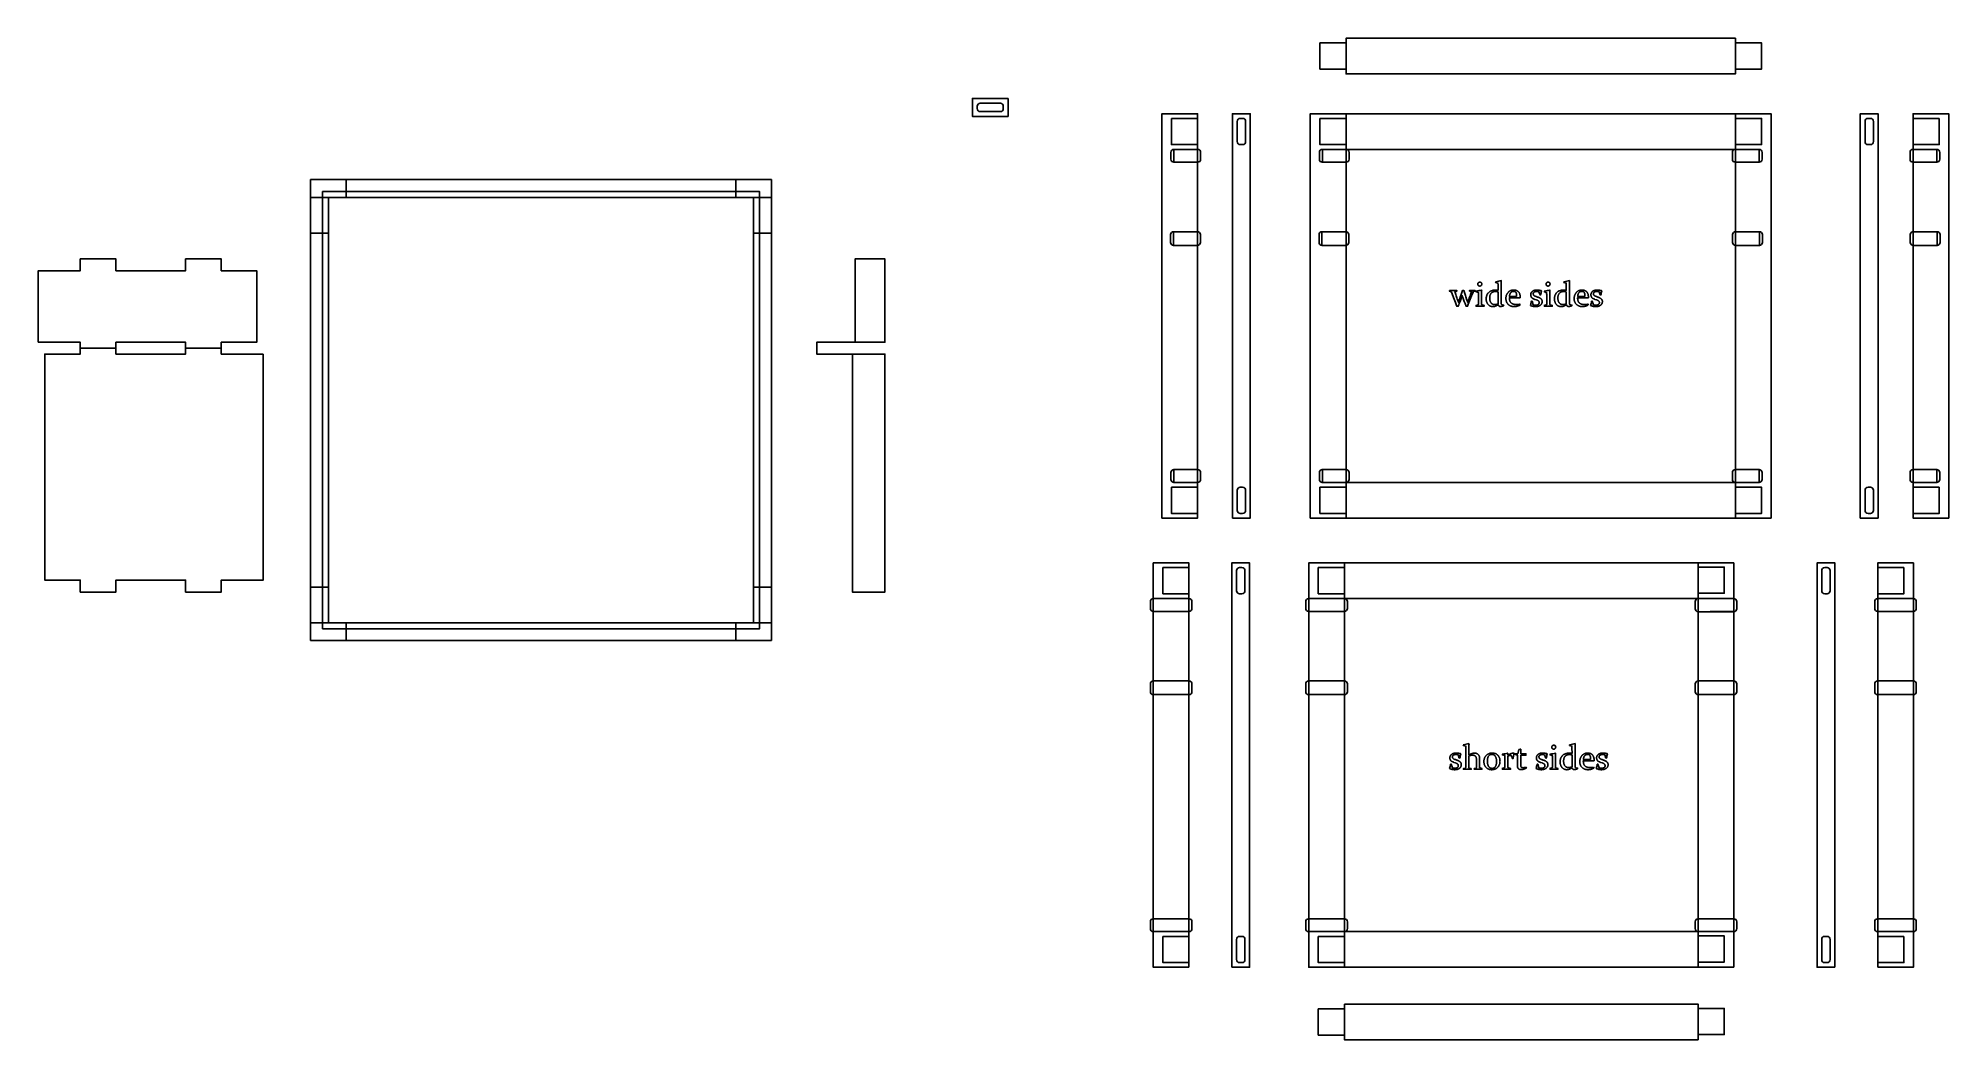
# Model space of a CAD drawing. Extents: x 8.3 to 88.7, y 3 to 45.1.
import ezdxf

# ---------------------------------------------------------------- set-up
doc = ezdxf.new("R2010")
doc.units = 0
for name, color, linetype in [('CUTS', 96, 'CONTINUOUS'), ('LAYER_1', 7, 'CONTINUOUS'), ('LAYER_2', 5, 'CONTINUOUS')]:
    doc.layers.add(name, color=color, linetype=linetype)

msp = doc.modelspace()

# ---------------------------------------------------------------- linework, layer by layer
at = {"layer": 'CUTS'}
for points in [[(58.965, 40.639, 0.414214), (59.09, 40.764), (59.09, 41.614, 0.414214), (58.965, 41.739), (58.865, 41.739, 0.414214), (58.74, 41.614), (58.74, 40.764, 0.414214), (58.865, 40.639)], [(85.264, 40.639, -0.414214), (85.139, 40.764), (85.139, 41.614, -0.414214), (85.264, 41.739), (85.364, 41.739, -0.414214), (85.489, 41.614), (85.489, 40.764, -0.414214), (85.364, 40.639)], [(58.965, 25.139, 0.414214), (59.09, 25.264), (59.09, 26.114, 0.414214), (58.965, 26.239), (58.865, 26.239, 0.414214), (58.74, 26.114), (58.74, 25.264, 0.414214), (58.865, 25.139)], [(85.264, 25.139, -0.414214), (85.139, 25.264), (85.139, 26.114, -0.414214), (85.264, 26.239), (85.364, 26.239, -0.414214), (85.489, 26.114), (85.489, 25.264, -0.414214), (85.364, 25.139)], [(58.937, 21.761, 0.414214), (59.062, 21.886), (59.062, 22.736, 0.414214), (58.937, 22.861), (58.837, 22.861, 0.414214), (58.712, 22.736), (58.712, 21.886, 0.414214), (58.837, 21.761)], [(83.443, 21.761, -0.414214), (83.318, 21.886), (83.318, 22.736, -0.414214), (83.443, 22.861), (83.543, 22.861, -0.414214), (83.668, 22.736), (83.668, 21.886, -0.414214), (83.543, 21.761)], [(58.937, 6.261, 0.414214), (59.062, 6.386), (59.062, 7.236, 0.414214), (58.937, 7.361), (58.837, 7.361, 0.414214), (58.712, 7.236), (58.712, 6.386, 0.414214), (58.837, 6.261)], [(83.443, 6.261, -0.414214), (83.318, 6.386), (83.318, 7.236, -0.414214), (83.443, 7.361), (83.543, 7.361, -0.414214), (83.668, 7.236), (83.668, 6.386, -0.414214), (83.543, 6.261)]]:
    msp.add_lwpolyline(points, format="xyb", close=True, dxfattribs=at)
for points in [[(69.022, 34.779), (69.022, 34.77), (69.021, 34.761), (69.019, 34.753), (69.016, 34.745), (69.013, 34.737), (69.009, 34.73), (69.004, 34.724), (68.999, 34.717), (68.993, 34.712), (68.986, 34.707), (68.979, 34.703), (68.972, 34.699), (68.964, 34.697), (68.956, 34.695), (68.947, 34.694), (68.938, 34.694), (68.929, 34.694), (68.921, 34.695), (68.913, 34.697), (68.906, 34.699), (68.899, 34.702), (68.892, 34.706), (68.886, 34.71), (68.88, 34.716), (68.875, 34.721), (68.87, 34.728), (68.866, 34.734), (68.863, 34.741), (68.861, 34.749), (68.859, 34.757), (68.858, 34.765), (68.858, 34.774), (68.858, 34.783), (68.859, 34.792), (68.861, 34.801), (68.863, 34.809), (68.867, 34.816), (68.871, 34.823), (68.876, 34.829), (68.881, 34.835), (68.887, 34.84), (68.894, 34.845), (68.901, 34.849), (68.908, 34.852), (68.916, 34.854), (68.925, 34.856), (68.934, 34.857), (68.943, 34.857), (68.952, 34.857), (68.96, 34.856), (68.967, 34.855), (68.975, 34.852), (68.982, 34.85), (68.988, 34.846), (68.994, 34.842), (69, 34.837), (69.005, 34.832), (69.01, 34.826), (69.014, 34.819), (69.017, 34.812), (69.019, 34.805), (69.021, 34.797), (69.022, 34.788)], [(69.605, 34.873), (69.667, 34.885), (69.726, 34.898), (69.783, 34.911), (69.838, 34.924), (69.844, 34.918), (69.842, 34.84), (69.841, 34.76), (69.84, 34.676), (69.84, 34.59), (69.84, 34.202), (69.84, 34.105), (69.84, 34.008), (69.841, 33.991), (69.841, 33.975), (69.842, 33.961), (69.843, 33.949), (69.845, 33.939), (69.846, 33.934), (69.847, 33.93), (69.849, 33.926), (69.851, 33.922), (69.853, 33.919), (69.855, 33.916), (69.858, 33.913), (69.861, 33.91), (69.864, 33.908), (69.868, 33.906), (69.872, 33.904), (69.876, 33.902), (69.88, 33.901), (69.885, 33.9), (69.896, 33.898), (69.909, 33.896), (69.923, 33.895), (69.94, 33.895), (69.944, 33.867), (69.927, 33.861), (69.909, 33.855), (69.89, 33.849), (69.869, 33.842), (69.848, 33.837), (69.832, 33.833), (69.819, 33.831), (69.813, 33.831), (69.809, 33.83), (69.8, 33.831), (69.792, 33.832), (69.784, 33.833), (69.776, 33.835), (69.769, 33.838), (69.762, 33.842), (69.755, 33.846), (69.749, 33.851), (69.743, 33.856), (69.737, 33.862), (69.732, 33.869), (69.727, 33.876), (69.723, 33.884), (69.719, 33.893), (69.715, 33.902), (69.712, 33.912), (69.698, 33.902), (69.684, 33.892), (69.671, 33.884), (69.657, 33.876), (69.643, 33.868), (69.63, 33.862), (69.616, 33.856), (69.603, 33.85), (69.59, 33.845), (69.576, 33.841), (69.563, 33.838), (69.55, 33.835), (69.537, 33.833), (69.523, 33.831), (69.51, 33.83), (69.497, 33.83), (69.481, 33.83), (69.465, 33.831), (69.45, 33.833), (69.435, 33.836), (69.42, 33.839), (69.406, 33.843), (69.392, 33.848), (69.378, 33.853), (69.366, 33.859), (69.353, 33.866), (69.341, 33.874), (69.329, 33.882), (69.318, 33.892), (69.307, 33.901), (69.296, 33.912), (69.286, 33.923), (69.277, 33.935), (69.268, 33.947), (69.26, 33.96), (69.252, 33.973), (69.245, 33.986), (69.238, 34), (69.232, 34.014), (69.227, 34.028), (69.223, 34.042), (69.219, 34.057), (69.215, 34.073), (69.212, 34.088), (69.21, 34.104), (69.209, 34.12), (69.208, 34.137), (69.208, 34.154), (69.208, 34.176), (69.209, 34.197), (69.211, 34.217), (69.214, 34.237), (69.218, 34.257), (69.222, 34.275), (69.228, 34.293), (69.234, 34.311), (69.241, 34.328), (69.248, 34.344), (69.257, 34.359), (69.266, 34.374), (69.277, 34.389), (69.288, 34.402), (69.3, 34.415), (69.312, 34.428), (69.326, 34.439), (69.34, 34.45), (69.355, 34.461), (69.37, 34.47), (69.386, 34.479), (69.403, 34.487), (69.42, 34.494), (69.438, 34.5), (69.457, 34.506), (69.476, 34.511), (69.496, 34.515), (69.516, 34.519), (69.538, 34.521), (69.559, 34.523), (69.582, 34.524), (69.605, 34.525), (69.617, 34.524), (69.629, 34.524), (69.654, 34.522), (69.68, 34.519), (69.707, 34.515), (69.707, 34.593), (69.706, 34.67), (69.706, 34.746), (69.704, 34.821), (69.608, 34.85)], [(71.892, 34.779), (71.891, 34.77), (71.89, 34.761), (71.888, 34.753), (71.886, 34.745), (71.883, 34.737), (71.879, 34.73), (71.874, 34.724), (71.868, 34.717), (71.862, 34.712), (71.856, 34.707), (71.849, 34.703), (71.841, 34.699), (71.834, 34.697), (71.825, 34.695), (71.817, 34.694), (71.808, 34.694), (71.799, 34.694), (71.791, 34.695), (71.783, 34.697), (71.775, 34.699), (71.768, 34.702), (71.762, 34.706), (71.755, 34.71), (71.75, 34.716), (71.744, 34.721), (71.74, 34.728), (71.736, 34.734), (71.733, 34.741), (71.73, 34.749), (71.729, 34.757), (71.727, 34.765), (71.727, 34.774), (71.727, 34.783), (71.729, 34.792), (71.73, 34.801), (71.733, 34.809), (71.736, 34.816), (71.74, 34.823), (71.745, 34.829), (71.751, 34.835), (71.757, 34.84), (71.763, 34.845), (71.77, 34.849), (71.778, 34.852), (71.786, 34.854), (71.794, 34.856), (71.803, 34.857), (71.813, 34.857), (71.821, 34.857), (71.829, 34.856), (71.837, 34.855), (71.844, 34.852), (71.851, 34.85), (71.858, 34.846), (71.864, 34.842), (71.87, 34.837), (71.875, 34.832), (71.879, 34.826), (71.883, 34.819), (71.886, 34.812), (71.889, 34.805), (71.89, 34.797), (71.891, 34.788)], [(72.474, 34.873), (72.536, 34.885), (72.596, 34.898), (72.653, 34.911), (72.707, 34.924), (72.714, 34.918), (72.712, 34.84), (72.71, 34.76), (72.71, 34.676), (72.709, 34.59), (72.709, 34.202), (72.709, 34.105), (72.71, 34.008), (72.71, 33.991), (72.711, 33.975), (72.711, 33.961), (72.712, 33.949), (72.714, 33.939), (72.715, 33.934), (72.717, 33.93), (72.719, 33.926), (72.72, 33.922), (72.723, 33.919), (72.725, 33.916), (72.728, 33.913), (72.731, 33.91), (72.734, 33.908), (72.737, 33.906), (72.741, 33.904), (72.745, 33.902), (72.75, 33.901), (72.755, 33.9), (72.765, 33.898), (72.778, 33.896), (72.793, 33.895), (72.81, 33.895), (72.813, 33.867), (72.797, 33.861), (72.779, 33.855), (72.759, 33.849), (72.738, 33.842), (72.718, 33.837), (72.701, 33.833), (72.688, 33.831), (72.683, 33.831), (72.679, 33.83), (72.67, 33.831), (72.661, 33.832), (72.653, 33.833), (72.646, 33.835), (72.638, 33.838), (72.631, 33.842), (72.625, 33.846), (72.618, 33.851), (72.612, 33.856), (72.607, 33.862), (72.602, 33.869), (72.597, 33.876), (72.593, 33.884), (72.589, 33.893), (72.585, 33.902), (72.582, 33.912), (72.568, 33.902), (72.554, 33.892), (72.54, 33.884), (72.527, 33.876), (72.513, 33.868), (72.5, 33.862), (72.486, 33.856), (72.473, 33.85), (72.459, 33.845), (72.446, 33.841), (72.433, 33.838), (72.419, 33.835), (72.406, 33.833), (72.393, 33.831), (72.38, 33.83), (72.367, 33.83), (72.35, 33.83), (72.335, 33.831), (72.319, 33.833), (72.304, 33.836), (72.289, 33.839), (72.275, 33.843), (72.261, 33.848), (72.248, 33.853), (72.235, 33.859), (72.223, 33.866), (72.21, 33.874), (72.199, 33.882), (72.187, 33.892), (72.176, 33.901), (72.166, 33.912), (72.156, 33.923), (72.146, 33.935), (72.137, 33.947), (72.129, 33.96), (72.121, 33.973), (72.114, 33.986), (72.108, 34), (72.102, 34.014), (72.097, 34.028), (72.092, 34.042), (72.088, 34.057), (72.085, 34.073), (72.082, 34.088), (72.08, 34.104), (72.078, 34.12), (72.077, 34.137), (72.077, 34.154), (72.077, 34.176), (72.079, 34.197), (72.081, 34.217), (72.084, 34.237), (72.087, 34.257), (72.092, 34.275), (72.097, 34.293), (72.103, 34.311), (72.11, 34.328), (72.118, 34.344), (72.127, 34.359), (72.136, 34.374), (72.146, 34.389), (72.157, 34.402), (72.169, 34.415), (72.182, 34.428), (72.195, 34.439), (72.209, 34.45), (72.224, 34.461), (72.239, 34.47), (72.255, 34.479), (72.272, 34.487), (72.289, 34.494), (72.307, 34.5), (72.326, 34.506), (72.345, 34.511), (72.365, 34.515), (72.386, 34.519), (72.407, 34.521), (72.429, 34.523), (72.452, 34.524), (72.475, 34.525), (72.486, 34.524), (72.498, 34.524), (72.523, 34.522), (72.549, 34.519), (72.577, 34.515), (72.577, 34.593), (72.576, 34.67), (72.575, 34.746), (72.574, 34.821), (72.478, 34.85)], [(67.659, 34.51), (67.748, 34.509), (67.81, 34.508), (67.886, 34.509), (67.97, 34.51), (67.973, 34.481), (67.889, 34.458), (67.901, 34.418), (67.914, 34.376), (67.928, 34.333), (67.943, 34.289), (67.958, 34.244), (67.975, 34.197), (67.992, 34.15), (68.009, 34.101), (68.017, 34.079), (68.025, 34.058), (68.032, 34.036), (68.039, 34.014), (68.045, 34.036), (68.053, 34.057), (68.06, 34.079), (68.068, 34.1), (68.095, 34.172), (68.118, 34.236), (68.138, 34.291), (68.154, 34.338), (68.183, 34.422), (68.21, 34.505), (68.262, 34.511), (68.29, 34.425), (68.318, 34.339), (68.334, 34.291), (68.353, 34.236), (68.4, 34.101), (68.408, 34.078), (68.416, 34.056), (68.422, 34.035), (68.428, 34.014), (68.435, 34.035), (68.443, 34.056), (68.459, 34.1), (68.478, 34.149), (68.497, 34.197), (68.515, 34.244), (68.531, 34.29), (68.547, 34.334), (68.563, 34.377), (68.577, 34.419), (68.59, 34.459), (68.51, 34.482), (68.507, 34.511), (68.566, 34.509), (68.628, 34.509), (68.689, 34.509), (68.717, 34.51), (68.743, 34.511), (68.747, 34.482), (68.69, 34.466), (68.684, 34.464), (68.679, 34.461), (68.674, 34.458), (68.669, 34.454), (68.665, 34.449), (68.661, 34.444), (68.657, 34.438), (68.654, 34.432), (68.591, 34.278), (68.535, 34.14), (68.509, 34.073), (68.481, 34.002), (68.453, 33.927), (68.423, 33.848), (68.359, 33.842), (68.319, 33.956), (68.286, 34.046), (68.224, 34.217), (68.217, 34.236), (68.211, 34.254), (68.205, 34.272), (68.2, 34.29), (68.188, 34.255), (68.174, 34.22), (68.107, 34.045), (68.091, 34.003), (68.073, 33.956), (68.054, 33.904), (68.034, 33.848), (67.972, 33.842), (67.942, 33.923), (67.914, 34), (67.887, 34.072), (67.861, 34.14), (67.748, 34.433), (67.746, 34.439), (67.742, 34.445), (67.739, 34.45), (67.734, 34.454), (67.73, 34.458), (67.724, 34.461), (67.718, 34.464), (67.712, 34.466), (67.661, 34.481)], [(68.781, 34.477), (68.843, 34.489), (68.902, 34.501), (68.958, 34.514), (69.013, 34.527), (69.019, 34.522), (69.017, 34.474), (69.016, 34.424), (69.015, 34.372), (69.015, 34.318), (69.015, 34.044), (69.015, 33.972), (69.016, 33.946), (69.016, 33.926), (69.017, 33.921), (69.018, 33.917), (69.02, 33.913), (69.022, 33.91), (69.024, 33.907), (69.027, 33.905), (69.03, 33.903), (69.034, 33.901), (69.117, 33.877), (69.118, 33.847), (69.027, 33.849), (68.95, 33.85), (68.873, 33.849), (68.783, 33.847), (68.781, 33.877), (68.863, 33.901), (68.867, 33.903), (68.871, 33.904), (68.873, 33.907), (68.876, 33.909), (68.878, 33.912), (68.879, 33.915), (68.88, 33.919), (68.881, 33.923), (68.882, 33.939), (68.882, 33.96), (68.882, 34.016), (68.882, 34.254), (68.882, 34.3), (68.882, 34.344), (68.881, 34.386), (68.88, 34.427), (68.785, 34.453)], [(69.707, 34.448), (69.695, 34.452), (69.683, 34.455), (69.67, 34.457), (69.657, 34.46), (69.644, 34.461), (69.63, 34.462), (69.616, 34.463), (69.602, 34.463), (69.587, 34.463), (69.572, 34.462), (69.558, 34.461), (69.545, 34.459), (69.531, 34.457), (69.519, 34.454), (69.507, 34.45), (69.495, 34.446), (69.484, 34.441), (69.473, 34.436), (69.462, 34.43), (69.452, 34.424), (69.443, 34.417), (69.434, 34.41), (69.425, 34.402), (69.417, 34.394), (69.409, 34.385), (69.402, 34.375), (69.395, 34.365), (69.389, 34.355), (69.384, 34.343), (69.378, 34.332), (69.374, 34.319), (69.369, 34.306), (69.366, 34.293), (69.363, 34.279), (69.36, 34.264), (69.358, 34.249), (69.356, 34.234), (69.355, 34.217), (69.354, 34.201), (69.354, 34.183), (69.354, 34.168), (69.355, 34.153), (69.356, 34.139), (69.357, 34.125), (69.359, 34.112), (69.362, 34.099), (69.364, 34.086), (69.368, 34.074), (69.371, 34.062), (69.376, 34.05), (69.38, 34.039), (69.385, 34.028), (69.391, 34.017), (69.397, 34.007), (69.403, 33.998), (69.41, 33.988), (69.417, 33.979), (69.425, 33.971), (69.433, 33.963), (69.441, 33.956), (69.45, 33.95), (69.459, 33.944), (69.468, 33.938), (69.478, 33.933), (69.488, 33.929), (69.499, 33.925), (69.509, 33.922), (69.521, 33.92), (69.532, 33.918), (69.544, 33.916), (69.556, 33.915), (69.569, 33.915), (69.586, 33.916), (69.603, 33.918), (69.62, 33.92), (69.637, 33.924), (69.654, 33.93), (69.672, 33.936), (69.689, 33.944), (69.707, 33.952)], [(70.631, 33.9), (70.616, 33.891), (70.6, 33.883), (70.585, 33.875), (70.569, 33.868), (70.554, 33.861), (70.538, 33.856), (70.522, 33.85), (70.506, 33.846), (70.49, 33.842), (70.475, 33.839), (70.459, 33.836), (70.444, 33.834), (70.43, 33.832), (70.415, 33.831), (70.401, 33.83), (70.387, 33.83), (70.368, 33.83), (70.349, 33.831), (70.33, 33.833), (70.312, 33.835), (70.295, 33.838), (70.278, 33.842), (70.261, 33.847), (70.245, 33.852), (70.23, 33.858), (70.215, 33.865), (70.2, 33.872), (70.186, 33.88), (70.172, 33.889), (70.159, 33.898), (70.146, 33.908), (70.134, 33.919), (70.122, 33.931), (70.111, 33.943), (70.101, 33.955), (70.091, 33.968), (70.083, 33.982), (70.075, 33.996), (70.068, 34.011), (70.061, 34.026), (70.056, 34.042), (70.051, 34.058), (70.047, 34.075), (70.043, 34.092), (70.041, 34.11), (70.039, 34.129), (70.038, 34.148), (70.037, 34.168), (70.038, 34.187), (70.039, 34.206), (70.04, 34.225), (70.043, 34.243), (70.046, 34.261), (70.05, 34.278), (70.054, 34.295), (70.06, 34.311), (70.066, 34.327), (70.072, 34.343), (70.08, 34.358), (70.088, 34.372), (70.097, 34.387), (70.106, 34.4), (70.116, 34.413), (70.127, 34.426), (70.139, 34.438), (70.151, 34.45), (70.163, 34.46), (70.176, 34.47), (70.189, 34.479), (70.203, 34.487), (70.218, 34.495), (70.233, 34.502), (70.248, 34.507), (70.264, 34.513), (70.28, 34.517), (70.297, 34.52), (70.314, 34.523), (70.331, 34.525), (70.35, 34.526), (70.368, 34.527), (70.384, 34.526), (70.399, 34.526), (70.414, 34.524), (70.428, 34.522), (70.442, 34.519), (70.455, 34.516), (70.468, 34.512), (70.48, 34.508), (70.493, 34.503), (70.504, 34.497), (70.515, 34.491), (70.526, 34.484), (70.536, 34.477), (70.546, 34.469), (70.556, 34.461), (70.565, 34.452), (70.573, 34.442), (70.581, 34.432), (70.589, 34.421), (70.596, 34.41), (70.602, 34.399), (70.608, 34.387), (70.613, 34.375), (70.618, 34.362), (70.622, 34.349), (70.625, 34.335), (70.628, 34.321), (70.631, 34.306), (70.633, 34.291), (70.634, 34.276), (70.635, 34.26), (70.635, 34.244), (70.635, 34.224), (70.633, 34.203), (70.183, 34.203), (70.184, 34.184), (70.184, 34.166), (70.186, 34.149), (70.188, 34.132), (70.19, 34.116), (70.193, 34.1), (70.197, 34.086), (70.201, 34.072), (70.206, 34.058), (70.211, 34.046), (70.217, 34.034), (70.224, 34.022), (70.231, 34.012), (70.238, 34.002), (70.247, 33.993), (70.255, 33.984), (70.265, 33.976), (70.275, 33.969), (70.285, 33.962), (70.296, 33.955), (70.308, 33.949), (70.321, 33.944), (70.334, 33.939), (70.348, 33.935), (70.362, 33.931), (70.377, 33.927), (70.393, 33.924), (70.409, 33.922), (70.426, 33.92), (70.443, 33.919), (70.462, 33.918), (70.48, 33.918), (70.498, 33.918), (70.515, 33.919), (70.533, 33.92), (70.551, 33.921), (70.57, 33.923), (70.588, 33.925), (70.607, 33.928), (70.627, 33.931)], [(70.489, 34.262), (70.489, 34.284), (70.489, 34.308), (70.487, 34.331), (70.485, 34.351), (70.483, 34.361), (70.481, 34.37), (70.479, 34.379), (70.477, 34.388), (70.474, 34.396), (70.471, 34.403), (70.468, 34.41), (70.465, 34.417), (70.461, 34.423), (70.457, 34.428), (70.453, 34.434), (70.449, 34.439), (70.444, 34.443), (70.439, 34.447), (70.434, 34.451), (70.429, 34.455), (70.424, 34.458), (70.418, 34.461), (70.412, 34.464), (70.405, 34.466), (70.399, 34.468), (70.392, 34.469), (70.385, 34.47), (70.378, 34.471), (70.37, 34.472), (70.363, 34.472), (70.352, 34.472), (70.343, 34.471), (70.333, 34.47), (70.324, 34.468), (70.315, 34.466), (70.306, 34.463), (70.298, 34.46), (70.289, 34.457), (70.282, 34.452), (70.274, 34.448), (70.267, 34.443), (70.26, 34.437), (70.254, 34.431), (70.247, 34.425), (70.241, 34.418), (70.236, 34.411), (70.23, 34.403), (70.225, 34.395), (70.221, 34.387), (70.216, 34.378), (70.212, 34.37), (70.208, 34.361), (70.205, 34.352), (70.201, 34.343), (70.198, 34.333), (70.196, 34.324), (70.193, 34.314), (70.191, 34.304), (70.19, 34.294), (70.188, 34.284), (70.187, 34.273), (70.186, 34.262)], [(71.426, 34.455), (71.415, 34.457), (71.404, 34.46), (71.394, 34.462), (71.382, 34.463), (71.371, 34.465), (71.36, 34.465), (71.348, 34.466), (71.336, 34.466), (71.319, 34.466), (71.304, 34.465), (71.289, 34.462), (71.275, 34.46), (71.262, 34.456), (71.25, 34.452), (71.238, 34.446), (71.228, 34.44), (71.223, 34.437), (71.218, 34.433), (71.214, 34.43), (71.21, 34.426), (71.206, 34.422), (71.203, 34.418), (71.2, 34.414), (71.197, 34.409), (71.195, 34.405), (71.193, 34.4), (71.191, 34.395), (71.189, 34.39), (71.188, 34.385), (71.187, 34.38), (71.187, 34.375), (71.187, 34.369), (71.187, 34.359), (71.189, 34.349), (71.191, 34.339), (71.194, 34.33), (71.197, 34.322), (71.202, 34.314), (71.207, 34.307), (71.214, 34.301), (71.221, 34.295), (71.23, 34.288), (71.24, 34.282), (71.252, 34.276), (71.265, 34.27), (71.28, 34.264), (71.296, 34.258), (71.313, 34.252), (71.371, 34.232), (71.395, 34.223), (71.417, 34.214), (71.438, 34.205), (71.457, 34.196), (71.474, 34.186), (71.49, 34.176), (71.497, 34.171), (71.503, 34.166), (71.51, 34.16), (71.516, 34.155), (71.521, 34.15), (71.527, 34.144), (71.531, 34.138), (71.536, 34.132), (71.54, 34.125), (71.544, 34.119), (71.547, 34.112), (71.55, 34.105), (71.553, 34.098), (71.555, 34.091), (71.557, 34.083), (71.559, 34.075), (71.56, 34.067), (71.561, 34.059), (71.562, 34.051), (71.562, 34.042), (71.561, 34.03), (71.561, 34.018), (71.559, 34.006), (71.557, 33.995), (71.554, 33.984), (71.551, 33.974), (71.547, 33.963), (71.543, 33.954), (71.537, 33.944), (71.532, 33.935), (71.525, 33.926), (71.518, 33.917), (71.511, 33.909), (71.503, 33.901), (71.494, 33.894), (71.485, 33.886), (71.475, 33.879), (71.465, 33.873), (71.454, 33.867), (71.444, 33.862), (71.433, 33.856), (71.421, 33.852), (71.41, 33.848), (71.398, 33.844), (71.385, 33.841), (71.373, 33.838), (71.36, 33.835), (71.346, 33.833), (71.333, 33.832), (71.319, 33.831), (71.305, 33.83), (71.29, 33.83), (71.277, 33.83), (71.263, 33.83), (71.249, 33.831), (71.236, 33.832), (71.222, 33.834), (71.208, 33.836), (71.194, 33.838), (71.181, 33.841), (71.167, 33.844), (71.153, 33.847), (71.139, 33.851), (71.125, 33.855), (71.111, 33.859), (71.097, 33.863), (71.083, 33.868), (71.069, 33.874), (71.08, 33.92), (71.09, 33.965), (71.1, 34.01), (71.108, 34.055), (71.136, 34.059), (71.187, 33.906), (71.197, 33.902), (71.209, 33.899), (71.22, 33.896), (71.233, 33.894), (71.246, 33.892), (71.26, 33.891), (71.275, 33.89), (71.29, 33.89), (71.306, 33.891), (71.322, 33.892), (71.336, 33.894), (71.35, 33.897), (71.363, 33.901), (71.375, 33.905), (71.386, 33.911), (71.396, 33.917), (71.401, 33.921), (71.405, 33.924), (71.409, 33.928), (71.413, 33.932), (71.417, 33.936), (71.42, 33.941), (71.423, 33.945), (71.426, 33.95), (71.428, 33.955), (71.43, 33.96), (71.432, 33.965), (71.433, 33.97), (71.434, 33.976), (71.435, 33.982), (71.435, 33.988), (71.436, 33.994), (71.435, 34.005), (71.434, 34.015), (71.432, 34.025), (71.429, 34.034), (71.425, 34.043), (71.421, 34.051), (71.415, 34.059), (71.409, 34.066), (71.402, 34.072), (71.394, 34.078), (71.384, 34.084), (71.374, 34.09), (71.363, 34.096), (71.351, 34.101), (71.338, 34.106), (71.324, 34.111), (71.25, 34.136), (71.226, 34.144), (71.205, 34.153), (71.186, 34.162), (71.177, 34.167), (71.168, 34.172), (71.16, 34.176), (71.153, 34.181), (71.145, 34.186), (71.139, 34.192), (71.132, 34.197), (71.127, 34.202), (71.121, 34.208), (71.117, 34.213), (71.112, 34.219), (71.108, 34.225), (71.104, 34.231), (71.101, 34.237), (71.097, 34.244), (71.094, 34.25), (71.092, 34.257), (71.089, 34.264), (71.087, 34.271), (71.085, 34.279), (71.084, 34.286), (71.082, 34.294), (71.081, 34.301), (71.08, 34.309), (71.08, 34.326), (71.08, 34.337), (71.081, 34.348), (71.082, 34.359), (71.084, 34.37), (71.087, 34.38), (71.09, 34.39), (71.093, 34.4), (71.098, 34.409), (71.102, 34.418), (71.108, 34.427), (71.113, 34.435), (71.12, 34.444), (71.127, 34.451), (71.134, 34.459), (71.142, 34.466), (71.151, 34.473), (71.16, 34.479), (71.169, 34.486), (71.179, 34.491), (71.189, 34.496), (71.2, 34.501), (71.21, 34.506), (71.222, 34.51), (71.233, 34.513), (71.245, 34.516), (71.257, 34.519), (71.27, 34.521), (71.283, 34.523), (71.296, 34.525), (71.31, 34.526), (71.324, 34.527), (71.338, 34.527), (71.365, 34.526), (71.391, 34.525), (71.416, 34.522), (71.441, 34.519), (71.466, 34.514), (71.489, 34.509), (71.512, 34.503), (71.535, 34.495), (71.525, 34.454), (71.516, 34.412), (71.507, 34.368), (71.498, 34.324), (71.471, 34.319)], [(71.651, 34.477), (71.712, 34.489), (71.771, 34.501), (71.828, 34.514), (71.882, 34.527), (71.889, 34.522), (71.887, 34.474), (71.886, 34.424), (71.885, 34.372), (71.885, 34.318), (71.885, 34.044), (71.885, 33.972), (71.885, 33.946), (71.886, 33.926), (71.887, 33.921), (71.888, 33.917), (71.889, 33.913), (71.891, 33.91), (71.894, 33.907), (71.897, 33.905), (71.9, 33.903), (71.904, 33.901), (71.987, 33.877), (71.988, 33.847), (71.897, 33.849), (71.819, 33.85), (71.743, 33.849), (71.653, 33.847), (71.65, 33.877), (71.733, 33.901), (71.737, 33.903), (71.74, 33.904), (71.743, 33.907), (71.745, 33.909), (71.747, 33.912), (71.749, 33.915), (71.75, 33.919), (71.751, 33.923), (71.751, 33.939), (71.752, 33.96), (71.752, 34.016), (71.752, 34.254), (71.752, 34.3), (71.751, 34.344), (71.75, 34.386), (71.749, 34.427), (71.654, 34.453)], [(72.577, 34.448), (72.565, 34.452), (72.552, 34.455), (72.54, 34.457), (72.527, 34.46), (72.513, 34.461), (72.5, 34.462), (72.486, 34.463), (72.471, 34.463), (72.456, 34.463), (72.442, 34.462), (72.428, 34.461), (72.414, 34.459), (72.401, 34.457), (72.388, 34.454), (72.376, 34.45), (72.364, 34.446), (72.353, 34.441), (72.342, 34.436), (72.332, 34.43), (72.322, 34.424), (72.312, 34.417), (72.303, 34.41), (72.295, 34.402), (72.287, 34.394), (72.279, 34.385), (72.272, 34.375), (72.265, 34.365), (72.259, 34.355), (72.253, 34.343), (72.248, 34.332), (72.243, 34.319), (72.239, 34.306), (72.235, 34.293), (72.232, 34.279), (72.229, 34.264), (72.227, 34.249), (72.225, 34.234), (72.224, 34.217), (72.223, 34.201), (72.223, 34.183), (72.223, 34.168), (72.224, 34.153), (72.225, 34.139), (72.227, 34.125), (72.229, 34.112), (72.231, 34.099), (72.234, 34.086), (72.237, 34.074), (72.241, 34.062), (72.245, 34.05), (72.25, 34.039), (72.255, 34.028), (72.26, 34.017), (72.266, 34.007), (72.273, 33.998), (72.28, 33.988), (72.287, 33.979), (72.294, 33.971), (72.302, 33.963), (72.311, 33.956), (72.319, 33.95), (72.328, 33.944), (72.338, 33.938), (72.347, 33.933), (72.358, 33.929), (72.368, 33.925), (72.379, 33.922), (72.39, 33.92), (72.402, 33.918), (72.414, 33.916), (72.426, 33.915), (72.439, 33.915), (72.455, 33.916), (72.472, 33.918), (72.489, 33.92), (72.506, 33.924), (72.524, 33.93), (72.541, 33.936), (72.559, 33.944), (72.577, 33.952)], [(73.5, 33.9), (73.485, 33.891), (73.47, 33.883), (73.455, 33.875), (73.439, 33.868), (73.423, 33.861), (73.408, 33.856), (73.392, 33.85), (73.376, 33.846), (73.36, 33.842), (73.344, 33.839), (73.329, 33.836), (73.314, 33.834), (73.299, 33.832), (73.285, 33.831), (73.271, 33.83), (73.257, 33.83), (73.237, 33.83), (73.218, 33.831), (73.2, 33.833), (73.182, 33.835), (73.165, 33.838), (73.148, 33.842), (73.131, 33.847), (73.115, 33.852), (73.099, 33.858), (73.084, 33.865), (73.07, 33.872), (73.055, 33.88), (73.042, 33.889), (73.028, 33.898), (73.016, 33.908), (73.003, 33.919), (72.992, 33.931), (72.981, 33.943), (72.97, 33.955), (72.961, 33.968), (72.952, 33.982), (72.944, 33.996), (72.937, 34.011), (72.931, 34.026), (72.925, 34.042), (72.92, 34.058), (72.916, 34.075), (72.913, 34.092), (72.91, 34.11), (72.908, 34.129), (72.907, 34.148), (72.907, 34.168), (72.907, 34.187), (72.908, 34.206), (72.91, 34.225), (72.912, 34.243), (72.916, 34.261), (72.919, 34.278), (72.924, 34.295), (72.929, 34.311), (72.935, 34.327), (72.942, 34.343), (72.949, 34.358), (72.957, 34.372), (72.966, 34.387), (72.976, 34.4), (72.986, 34.413), (72.997, 34.426), (73.008, 34.438), (73.02, 34.45), (73.033, 34.46), (73.046, 34.47), (73.059, 34.479), (73.073, 34.487), (73.087, 34.495), (73.102, 34.502), (73.117, 34.507), (73.133, 34.513), (73.149, 34.517), (73.166, 34.52), (73.183, 34.523), (73.201, 34.525), (73.219, 34.526), (73.238, 34.527), (73.253, 34.526), (73.268, 34.526), (73.283, 34.524), (73.297, 34.522), (73.311, 34.519), (73.325, 34.516), (73.338, 34.512), (73.35, 34.508), (73.362, 34.503), (73.374, 34.497), (73.385, 34.491), (73.396, 34.484), (73.406, 34.477), (73.416, 34.469), (73.425, 34.461), (73.434, 34.452), (73.443, 34.442), (73.451, 34.432), (73.458, 34.421), (73.465, 34.41), (73.471, 34.399), (73.477, 34.387), (73.482, 34.375), (73.487, 34.362), (73.491, 34.349), (73.495, 34.335), (73.498, 34.321), (73.5, 34.306), (73.502, 34.291), (73.504, 34.276), (73.504, 34.26), (73.505, 34.244), (73.504, 34.224), (73.503, 34.203), (73.053, 34.203), (73.053, 34.184), (73.054, 34.166), (73.055, 34.149), (73.057, 34.132), (73.06, 34.116), (73.063, 34.1), (73.067, 34.086), (73.071, 34.072), (73.076, 34.058), (73.081, 34.046), (73.087, 34.034), (73.093, 34.022), (73.1, 34.012), (73.108, 34.002), (73.116, 33.993), (73.125, 33.984), (73.134, 33.976), (73.144, 33.969), (73.155, 33.962), (73.166, 33.955), (73.178, 33.949), (73.19, 33.944), (73.203, 33.939), (73.217, 33.935), (73.232, 33.931), (73.247, 33.927), (73.262, 33.924), (73.279, 33.922), (73.295, 33.92), (73.313, 33.919), (73.331, 33.918), (73.35, 33.918), (73.367, 33.918), (73.385, 33.919), (73.403, 33.92), (73.421, 33.921), (73.439, 33.923), (73.458, 33.925), (73.477, 33.928), (73.496, 33.931)], [(73.359, 34.262), (73.359, 34.284), (73.358, 34.308), (73.357, 34.331), (73.354, 34.351), (73.353, 34.361), (73.351, 34.37), (73.349, 34.379), (73.346, 34.388), (73.344, 34.396), (73.341, 34.403), (73.338, 34.41), (73.334, 34.417), (73.331, 34.423), (73.327, 34.428), (73.323, 34.434), (73.318, 34.439), (73.314, 34.443), (73.309, 34.447), (73.304, 34.451), (73.299, 34.455), (73.293, 34.458), (73.287, 34.461), (73.281, 34.464), (73.275, 34.466), (73.269, 34.468), (73.262, 34.469), (73.255, 34.47), (73.247, 34.471), (73.24, 34.472), (73.232, 34.472), (73.222, 34.472), (73.212, 34.471), (73.202, 34.47), (73.193, 34.468), (73.184, 34.466), (73.175, 34.463), (73.167, 34.46), (73.159, 34.457), (73.151, 34.452), (73.144, 34.448), (73.137, 34.443), (73.13, 34.437), (73.123, 34.431), (73.117, 34.425), (73.111, 34.418), (73.105, 34.411), (73.1, 34.403), (73.095, 34.395), (73.09, 34.387), (73.086, 34.378), (73.082, 34.37), (73.078, 34.361), (73.074, 34.352), (73.071, 34.343), (73.068, 34.333), (73.065, 34.324), (73.063, 34.314), (73.061, 34.304), (73.059, 34.294), (73.058, 34.284), (73.057, 34.273), (73.056, 34.262)], [(73.957, 34.455), (73.947, 34.457), (73.936, 34.46), (73.925, 34.462), (73.914, 34.463), (73.903, 34.465), (73.891, 34.465), (73.88, 34.466), (73.868, 34.466), (73.851, 34.466), (73.836, 34.465), (73.821, 34.462), (73.807, 34.46), (73.794, 34.456), (73.782, 34.452), (73.77, 34.446), (73.76, 34.44), (73.755, 34.437), (73.75, 34.433), (73.746, 34.43), (73.742, 34.426), (73.738, 34.422), (73.735, 34.418), (73.732, 34.414), (73.729, 34.409), (73.726, 34.405), (73.724, 34.4), (73.723, 34.395), (73.721, 34.39), (73.72, 34.385), (73.719, 34.38), (73.719, 34.375), (73.719, 34.369), (73.719, 34.359), (73.72, 34.349), (73.722, 34.339), (73.725, 34.33), (73.729, 34.322), (73.734, 34.314), (73.739, 34.307), (73.745, 34.301), (73.753, 34.295), (73.762, 34.288), (73.772, 34.282), (73.784, 34.276), (73.797, 34.27), (73.811, 34.264), (73.827, 34.258), (73.845, 34.252), (73.903, 34.232), (73.927, 34.223), (73.949, 34.214), (73.97, 34.205), (73.988, 34.196), (74.006, 34.186), (74.021, 34.176), (74.028, 34.171), (74.035, 34.166), (74.042, 34.16), (74.047, 34.155), (74.053, 34.15), (74.058, 34.144), (74.063, 34.138), (74.068, 34.132), (74.072, 34.125), (74.076, 34.119), (74.079, 34.112), (74.082, 34.105), (74.085, 34.098), (74.087, 34.091), (74.089, 34.083), (74.091, 34.075), (74.092, 34.067), (74.093, 34.059), (74.093, 34.051), (74.093, 34.042), (74.093, 34.03), (74.092, 34.018), (74.091, 34.006), (74.089, 33.995), (74.086, 33.984), (74.083, 33.974), (74.079, 33.963), (74.074, 33.954), (74.069, 33.944), (74.063, 33.935), (74.057, 33.926), (74.05, 33.917), (74.043, 33.909), (74.035, 33.901), (74.026, 33.894), (74.016, 33.886), (74.007, 33.879), (73.997, 33.873), (73.986, 33.867), (73.975, 33.862), (73.964, 33.856), (73.953, 33.852), (73.941, 33.848), (73.929, 33.844), (73.917, 33.841), (73.904, 33.838), (73.891, 33.835), (73.878, 33.833), (73.865, 33.832), (73.851, 33.831), (73.836, 33.83), (73.822, 33.83), (73.808, 33.83), (73.795, 33.83), (73.781, 33.831), (73.767, 33.832), (73.754, 33.834), (73.74, 33.836), (73.726, 33.838), (73.712, 33.841), (73.698, 33.844), (73.685, 33.847), (73.671, 33.851), (73.657, 33.855), (73.643, 33.859), (73.628, 33.863), (73.614, 33.868), (73.6, 33.874), (73.612, 33.92), (73.622, 33.965), (73.631, 34.01), (73.639, 34.055), (73.667, 34.059), (73.719, 33.906), (73.729, 33.902), (73.74, 33.899), (73.752, 33.896), (73.765, 33.894), (73.778, 33.892), (73.792, 33.891), (73.807, 33.89), (73.822, 33.89), (73.838, 33.891), (73.853, 33.892), (73.868, 33.894), (73.882, 33.897), (73.894, 33.901), (73.906, 33.905), (73.917, 33.911), (73.928, 33.917), (73.933, 33.921), (73.937, 33.924), (73.941, 33.928), (73.945, 33.932), (73.949, 33.936), (73.952, 33.941), (73.955, 33.945), (73.957, 33.95), (73.96, 33.955), (73.962, 33.96), (73.963, 33.965), (73.965, 33.97), (73.966, 33.976), (73.967, 33.982), (73.967, 33.988), (73.967, 33.994), (73.967, 34.005), (73.966, 34.015), (73.964, 34.025), (73.961, 34.034), (73.957, 34.043), (73.952, 34.051), (73.947, 34.059), (73.941, 34.066), (73.933, 34.072), (73.925, 34.078), (73.916, 34.084), (73.906, 34.09), (73.895, 34.096), (73.883, 34.101), (73.87, 34.106), (73.855, 34.111), (73.781, 34.136), (73.758, 34.144), (73.737, 34.153), (73.717, 34.162), (73.708, 34.167), (73.7, 34.172), (73.692, 34.176), (73.684, 34.181), (73.677, 34.186), (73.67, 34.192), (73.664, 34.197), (73.658, 34.202), (73.653, 34.208), (73.648, 34.213), (73.644, 34.219), (73.64, 34.225), (73.636, 34.231), (73.632, 34.237), (73.629, 34.244), (73.626, 34.25), (73.623, 34.257), (73.621, 34.264), (73.619, 34.271), (73.617, 34.279), (73.615, 34.286), (73.614, 34.294), (73.613, 34.301), (73.612, 34.309), (73.612, 34.326), (73.612, 34.337), (73.613, 34.348), (73.614, 34.359), (73.616, 34.37), (73.619, 34.38), (73.622, 34.39), (73.625, 34.4), (73.629, 34.409), (73.634, 34.418), (73.639, 34.427), (73.645, 34.435), (73.652, 34.444), (73.658, 34.451), (73.666, 34.459), (73.674, 34.466), (73.683, 34.473), (73.692, 34.479), (73.701, 34.486), (73.711, 34.491), (73.721, 34.496), (73.731, 34.501), (73.742, 34.506), (73.753, 34.51), (73.765, 34.513), (73.777, 34.516), (73.789, 34.519), (73.801, 34.521), (73.814, 34.523), (73.828, 34.525), (73.841, 34.526), (73.855, 34.527), (73.87, 34.527), (73.896, 34.526), (73.923, 34.525), (73.948, 34.522), (73.973, 34.519), (73.997, 34.514), (74.021, 34.509), (74.044, 34.503), (74.066, 34.495), (74.057, 34.454), (74.047, 34.412), (74.038, 34.368), (74.03, 34.324), (74.003, 34.319)], [(68.246, 15.411), (68.304, 15.423), (68.363, 15.435), (68.421, 15.448), (68.479, 15.462), (68.486, 15.456), (68.484, 15.419), (68.483, 15.375), (68.482, 15.324), (68.482, 15.265), (68.481, 14.985), (68.497, 14.995), (68.512, 15.004), (68.527, 15.012), (68.542, 15.02), (68.557, 15.027), (68.572, 15.034), (68.587, 15.04), (68.601, 15.045), (68.616, 15.05), (68.63, 15.054), (68.644, 15.057), (68.658, 15.06), (68.672, 15.062), (68.685, 15.064), (68.699, 15.064), (68.712, 15.065), (68.725, 15.065), (68.736, 15.064), (68.748, 15.063), (68.759, 15.061), (68.77, 15.059), (68.781, 15.057), (68.791, 15.054), (68.801, 15.051), (68.811, 15.047), (68.82, 15.043), (68.829, 15.039), (68.838, 15.034), (68.847, 15.028), (68.855, 15.023), (68.862, 15.016), (68.87, 15.01), (68.877, 15.002), (68.884, 14.995), (68.89, 14.987), (68.895, 14.979), (68.901, 14.97), (68.905, 14.961), (68.91, 14.951), (68.914, 14.941), (68.917, 14.931), (68.92, 14.92), (68.923, 14.909), (68.925, 14.898), (68.926, 14.886), (68.927, 14.873), (68.928, 14.861), (68.928, 14.847), (68.928, 14.596), (68.929, 14.522), (68.93, 14.464), (68.93, 14.46), (68.931, 14.455), (68.933, 14.452), (68.935, 14.448), (68.937, 14.446), (68.94, 14.443), (68.944, 14.441), (68.948, 14.439), (69.027, 14.415), (69.029, 14.386), (68.941, 14.387), (68.865, 14.388), (68.79, 14.387), (68.709, 14.386), (68.706, 14.415), (68.776, 14.435), (68.781, 14.437), (68.784, 14.439), (68.787, 14.441), (68.79, 14.444), (68.792, 14.447), (68.793, 14.45), (68.794, 14.454), (68.795, 14.458), (68.796, 14.474), (68.796, 14.502), (68.796, 14.813), (68.796, 14.824), (68.795, 14.834), (68.794, 14.844), (68.793, 14.854), (68.792, 14.863), (68.79, 14.872), (68.788, 14.88), (68.785, 14.888), (68.782, 14.896), (68.779, 14.903), (68.776, 14.91), (68.772, 14.917), (68.768, 14.923), (68.764, 14.929), (68.759, 14.934), (68.754, 14.939), (68.748, 14.944), (68.743, 14.948), (68.737, 14.952), (68.73, 14.956), (68.724, 14.959), (68.717, 14.962), (68.709, 14.965), (68.702, 14.968), (68.694, 14.97), (68.686, 14.972), (68.677, 14.973), (68.668, 14.975), (68.659, 14.976), (68.65, 14.977), (68.64, 14.977), (68.63, 14.977), (68.612, 14.977), (68.594, 14.975), (68.576, 14.972), (68.558, 14.969), (68.539, 14.964), (68.52, 14.958), (68.501, 14.951), (68.481, 14.943), (68.481, 14.623), (68.482, 14.538), (68.483, 14.461), (68.483, 14.456), (68.484, 14.452), (68.486, 14.448), (68.488, 14.445), (68.49, 14.442), (68.493, 14.44), (68.497, 14.438), (68.501, 14.436), (68.575, 14.415), (68.576, 14.386), (68.491, 14.387), (68.416, 14.388), (68.34, 14.387), (68.25, 14.386), (68.248, 14.415), (68.328, 14.438), (68.333, 14.44), (68.336, 14.442), (68.34, 14.444), (68.342, 14.447), (68.344, 14.45), (68.346, 14.453), (68.347, 14.457), (68.347, 14.461), (68.348, 14.539), (68.349, 14.636), (68.349, 14.934), (68.348, 15.191), (68.348, 15.289), (68.347, 15.328), (68.346, 15.359), (68.25, 15.388)], [(72.131, 15.317), (72.13, 15.308), (72.129, 15.299), (72.127, 15.291), (72.125, 15.283), (72.122, 15.275), (72.118, 15.268), (72.113, 15.262), (72.107, 15.255), (72.101, 15.25), (72.095, 15.245), (72.088, 15.241), (72.08, 15.238), (72.073, 15.235), (72.064, 15.233), (72.056, 15.232), (72.047, 15.232), (72.038, 15.232), (72.03, 15.233), (72.022, 15.235), (72.014, 15.237), (72.007, 15.24), (72.001, 15.244), (71.994, 15.249), (71.989, 15.254), (71.983, 15.259), (71.979, 15.266), (71.975, 15.272), (71.972, 15.279), (71.969, 15.287), (71.967, 15.295), (71.966, 15.303), (71.966, 15.312), (71.966, 15.321), (71.968, 15.33), (71.969, 15.339), (71.972, 15.347), (71.975, 15.354), (71.979, 15.361), (71.984, 15.367), (71.99, 15.373), (71.996, 15.378), (72.002, 15.383), (72.009, 15.387), (72.017, 15.39), (72.025, 15.392), (72.033, 15.394), (72.042, 15.395), (72.052, 15.396), (72.06, 15.395), (72.068, 15.394), (72.076, 15.393), (72.083, 15.39), (72.09, 15.388), (72.097, 15.384), (72.103, 15.38), (72.109, 15.375), (72.114, 15.37), (72.118, 15.364), (72.122, 15.358), (72.125, 15.351), (72.128, 15.343), (72.129, 15.335), (72.13, 15.326)], [(72.713, 15.411), (72.775, 15.423), (72.835, 15.436), (72.892, 15.449), (72.946, 15.462), (72.953, 15.456), (72.951, 15.378), (72.949, 15.298), (72.949, 15.214), (72.948, 15.128), (72.948, 14.74), (72.948, 14.643), (72.949, 14.546), (72.949, 14.529), (72.95, 14.513), (72.95, 14.499), (72.951, 14.487), (72.953, 14.477), (72.954, 14.472), (72.956, 14.468), (72.958, 14.464), (72.959, 14.46), (72.962, 14.457), (72.964, 14.454), (72.967, 14.451), (72.97, 14.448), (72.973, 14.446), (72.976, 14.444), (72.98, 14.442), (72.984, 14.44), (72.989, 14.439), (72.994, 14.438), (73.004, 14.436), (73.017, 14.434), (73.032, 14.433), (73.049, 14.433), (73.052, 14.405), (73.036, 14.399), (73.018, 14.393), (72.998, 14.387), (72.977, 14.381), (72.957, 14.375), (72.94, 14.371), (72.927, 14.369), (72.922, 14.369), (72.918, 14.368), (72.909, 14.369), (72.9, 14.37), (72.892, 14.371), (72.884, 14.374), (72.877, 14.376), (72.87, 14.38), (72.864, 14.384), (72.857, 14.389), (72.851, 14.394), (72.846, 14.4), (72.841, 14.407), (72.836, 14.414), (72.832, 14.422), (72.828, 14.431), (72.824, 14.44), (72.821, 14.45), (72.807, 14.44), (72.793, 14.43), (72.779, 14.422), (72.766, 14.414), (72.752, 14.406), (72.738, 14.4), (72.725, 14.394), (72.712, 14.388), (72.698, 14.383), (72.685, 14.379), (72.671, 14.376), (72.658, 14.373), (72.645, 14.371), (72.632, 14.369), (72.619, 14.368), (72.606, 14.368), (72.589, 14.368), (72.574, 14.369), (72.558, 14.371), (72.543, 14.374), (72.528, 14.377), (72.514, 14.381), (72.5, 14.386), (72.487, 14.391), (72.474, 14.397), (72.462, 14.404), (72.449, 14.412), (72.438, 14.42), (72.426, 14.43), (72.415, 14.439), (72.405, 14.45), (72.395, 14.461), (72.385, 14.473), (72.376, 14.486), (72.368, 14.498), (72.36, 14.511), (72.353, 14.524), (72.347, 14.538), (72.341, 14.552), (72.336, 14.566), (72.331, 14.581), (72.327, 14.595), (72.324, 14.611), (72.321, 14.626), (72.319, 14.642), (72.317, 14.658), (72.316, 14.675), (72.316, 14.692), (72.316, 14.714), (72.318, 14.735), (72.32, 14.756), (72.323, 14.775), (72.326, 14.795), (72.331, 14.813), (72.336, 14.831), (72.342, 14.849), (72.349, 14.866), (72.357, 14.882), (72.366, 14.897), (72.375, 14.912), (72.385, 14.927), (72.396, 14.94), (72.408, 14.953), (72.421, 14.966), (72.434, 14.977), (72.448, 14.988), (72.463, 14.999), (72.478, 15.008), (72.494, 15.017), (72.511, 15.025), (72.528, 15.032), (72.546, 15.038), (72.565, 15.044), (72.584, 15.049), (72.604, 15.053), (72.625, 15.057), (72.646, 15.059), (72.668, 15.061), (72.691, 15.062), (72.714, 15.063), (72.725, 15.063), (72.737, 15.062), (72.762, 15.06), (72.788, 15.057), (72.816, 15.053), (72.816, 15.131), (72.815, 15.208), (72.814, 15.284), (72.813, 15.359), (72.717, 15.388)], [(68.026, 14.993), (68.016, 14.995), (68.005, 14.998), (67.994, 15), (67.983, 15.001), (67.972, 15.003), (67.96, 15.004), (67.948, 15.004), (67.936, 15.004), (67.92, 15.004), (67.904, 15.003), (67.89, 15.001), (67.876, 14.998), (67.863, 14.994), (67.85, 14.99), (67.839, 14.984), (67.828, 14.978), (67.823, 14.975), (67.819, 14.971), (67.814, 14.968), (67.81, 14.964), (67.807, 14.96), (67.803, 14.956), (67.8, 14.952), (67.797, 14.947), (67.795, 14.943), (67.793, 14.938), (67.791, 14.934), (67.79, 14.929), (67.789, 14.923), (67.788, 14.918), (67.787, 14.913), (67.787, 14.907), (67.788, 14.897), (67.789, 14.887), (67.791, 14.877), (67.794, 14.868), (67.798, 14.86), (67.802, 14.852), (67.808, 14.845), (67.814, 14.839), (67.821, 14.833), (67.83, 14.826), (67.84, 14.82), (67.852, 14.814), (67.865, 14.808), (67.88, 14.802), (67.896, 14.796), (67.913, 14.79), (67.972, 14.77), (67.996, 14.761), (68.018, 14.752), (68.038, 14.743), (68.057, 14.734), (68.074, 14.724), (68.09, 14.714), (68.097, 14.709), (68.104, 14.704), (68.11, 14.698), (68.116, 14.693), (68.122, 14.688), (68.127, 14.682), (68.132, 14.676), (68.136, 14.67), (68.14, 14.664), (68.144, 14.657), (68.148, 14.65), (68.151, 14.643), (68.153, 14.636), (68.156, 14.629), (68.158, 14.621), (68.159, 14.613), (68.16, 14.605), (68.161, 14.597), (68.162, 14.589), (68.162, 14.58), (68.162, 14.568), (68.161, 14.556), (68.159, 14.544), (68.157, 14.533), (68.155, 14.522), (68.151, 14.512), (68.147, 14.502), (68.143, 14.492), (68.138, 14.482), (68.132, 14.473), (68.126, 14.464), (68.119, 14.455), (68.111, 14.447), (68.103, 14.439), (68.094, 14.432), (68.085, 14.424), (68.075, 14.418), (68.065, 14.411), (68.055, 14.405), (68.044, 14.4), (68.033, 14.395), (68.022, 14.39), (68.01, 14.386), (67.998, 14.382), (67.986, 14.379), (67.973, 14.376), (67.96, 14.373), (67.947, 14.371), (67.933, 14.37), (67.919, 14.369), (67.905, 14.368), (67.891, 14.368), (67.877, 14.368), (67.863, 14.368), (67.85, 14.369), (67.836, 14.37), (67.822, 14.372), (67.809, 14.374), (67.795, 14.376), (67.781, 14.379), (67.767, 14.382), (67.753, 14.385), (67.739, 14.389), (67.725, 14.393), (67.711, 14.397), (67.697, 14.402), (67.683, 14.407), (67.669, 14.412), (67.68, 14.458), (67.691, 14.504), (67.7, 14.548), (67.708, 14.593), (67.736, 14.597), (67.787, 14.444), (67.798, 14.44), (67.809, 14.437), (67.821, 14.434), (67.833, 14.432), (67.847, 14.431), (67.861, 14.429), (67.875, 14.429), (67.891, 14.428), (67.907, 14.429), (67.922, 14.43), (67.936, 14.432), (67.95, 14.435), (67.963, 14.439), (67.975, 14.444), (67.986, 14.449), (67.996, 14.455), (68.001, 14.459), (68.006, 14.463), (68.01, 14.466), (68.014, 14.47), (68.017, 14.474), (68.02, 14.479), (68.023, 14.483), (68.026, 14.488), (68.028, 14.493), (68.03, 14.498), (68.032, 14.503), (68.033, 14.508), (68.035, 14.514), (68.035, 14.52), (68.036, 14.526), (68.036, 14.532), (68.036, 14.543), (68.034, 14.553), (68.032, 14.563), (68.029, 14.572), (68.025, 14.581), (68.021, 14.589), (68.015, 14.597), (68.009, 14.604), (68.002, 14.61), (67.994, 14.616), (67.985, 14.622), (67.975, 14.628), (67.963, 14.634), (67.951, 14.639), (67.938, 14.644), (67.924, 14.649), (67.85, 14.674), (67.827, 14.682), (67.806, 14.691), (67.786, 14.7), (67.777, 14.705), (67.769, 14.71), (67.76, 14.714), (67.753, 14.719), (67.746, 14.725), (67.739, 14.73), (67.733, 14.735), (67.727, 14.74), (67.722, 14.746), (67.717, 14.752), (67.713, 14.757), (67.708, 14.763), (67.705, 14.769), (67.701, 14.776), (67.698, 14.782), (67.695, 14.789), (67.692, 14.795), (67.689, 14.802), (67.687, 14.809), (67.685, 14.817), (67.684, 14.824), (67.683, 14.832), (67.682, 14.839), (67.681, 14.847), (67.68, 14.864), (67.681, 14.875), (67.681, 14.887), (67.683, 14.897), (67.685, 14.908), (67.687, 14.918), (67.69, 14.928), (67.694, 14.938), (67.698, 14.947), (67.703, 14.956), (67.708, 14.965), (67.714, 14.973), (67.72, 14.982), (67.727, 14.989), (67.735, 14.997), (67.743, 15.004), (67.751, 15.011), (67.76, 15.018), (67.77, 15.024), (67.779, 15.029), (67.789, 15.035), (67.8, 15.039), (67.811, 15.044), (67.822, 15.048), (67.833, 15.051), (67.845, 15.055), (67.858, 15.057), (67.87, 15.06), (67.883, 15.061), (67.896, 15.063), (67.91, 15.064), (67.924, 15.065), (67.938, 15.065), (67.965, 15.064), (67.991, 15.063), (68.017, 15.06), (68.042, 15.057), (68.066, 15.053), (68.09, 15.047), (68.113, 15.041), (68.135, 15.033), (68.125, 14.992), (68.116, 14.95), (68.107, 14.906), (68.099, 14.862), (68.072, 14.857)], [(69.789, 14.731), (69.788, 14.71), (69.787, 14.691), (69.785, 14.672), (69.782, 14.653), (69.779, 14.635), (69.775, 14.617), (69.77, 14.6), (69.764, 14.584), (69.758, 14.567), (69.75, 14.552), (69.742, 14.537), (69.733, 14.522), (69.724, 14.508), (69.713, 14.494), (69.702, 14.481), (69.691, 14.468), (69.678, 14.456), (69.665, 14.444), (69.652, 14.434), (69.638, 14.424), (69.624, 14.415), (69.609, 14.407), (69.594, 14.399), (69.579, 14.393), (69.563, 14.387), (69.547, 14.382), (69.53, 14.378), (69.513, 14.374), (69.496, 14.371), (69.478, 14.369), (69.46, 14.368), (69.441, 14.368), (69.423, 14.368), (69.405, 14.369), (69.388, 14.371), (69.371, 14.374), (69.354, 14.377), (69.338, 14.381), (69.323, 14.386), (69.308, 14.391), (69.293, 14.398), (69.279, 14.405), (69.265, 14.412), (69.251, 14.421), (69.239, 14.43), (69.226, 14.44), (69.214, 14.451), (69.202, 14.462), (69.191, 14.474), (69.181, 14.487), (69.172, 14.5), (69.163, 14.513), (69.154, 14.527), (69.147, 14.541), (69.14, 14.556), (69.134, 14.571), (69.129, 14.587), (69.124, 14.603), (69.12, 14.619), (69.117, 14.636), (69.115, 14.654), (69.113, 14.672), (69.112, 14.69), (69.111, 14.709), (69.112, 14.729), (69.113, 14.747), (69.115, 14.766), (69.117, 14.784), (69.121, 14.802), (69.125, 14.819), (69.13, 14.835), (69.135, 14.852), (69.142, 14.867), (69.149, 14.883), (69.157, 14.898), (69.165, 14.912), (69.174, 14.926), (69.184, 14.94), (69.195, 14.953), (69.207, 14.965), (69.219, 14.977), (69.232, 14.989), (69.245, 14.999), (69.258, 15.009), (69.272, 15.018), (69.287, 15.026), (69.302, 15.033), (69.317, 15.04), (69.333, 15.046), (69.35, 15.051), (69.367, 15.055), (69.384, 15.059), (69.402, 15.061), (69.421, 15.063), (69.44, 15.064), (69.459, 15.065), (69.477, 15.064), (69.495, 15.063), (69.513, 15.062), (69.53, 15.059), (69.546, 15.056), (69.562, 15.052), (69.578, 15.047), (69.593, 15.042), (69.608, 15.036), (69.622, 15.029), (69.636, 15.022), (69.649, 15.013), (69.662, 15.004), (69.674, 14.995), (69.686, 14.984), (69.698, 14.973), (69.709, 14.962), (69.719, 14.949), (69.729, 14.937), (69.738, 14.924), (69.746, 14.91), (69.753, 14.896), (69.76, 14.882), (69.766, 14.867), (69.771, 14.851), (69.776, 14.835), (69.78, 14.819), (69.783, 14.802), (69.785, 14.785), (69.787, 14.767), (69.788, 14.749)], [(69.258, 14.724), (69.258, 14.708), (69.258, 14.692), (69.259, 14.676), (69.261, 14.661), (69.262, 14.646), (69.265, 14.631), (69.267, 14.617), (69.27, 14.603), (69.273, 14.59), (69.277, 14.577), (69.281, 14.564), (69.286, 14.552), (69.29, 14.54), (69.296, 14.529), (69.301, 14.518), (69.307, 14.507), (69.314, 14.497), (69.32, 14.487), (69.328, 14.479), (69.335, 14.47), (69.343, 14.463), (69.351, 14.456), (69.36, 14.45), (69.369, 14.444), (69.379, 14.439), (69.388, 14.435), (69.398, 14.431), (69.409, 14.429), (69.42, 14.426), (69.431, 14.425), (69.443, 14.424), (69.455, 14.423), (69.466, 14.424), (69.477, 14.424), (69.488, 14.426), (69.498, 14.428), (69.508, 14.431), (69.518, 14.434), (69.527, 14.437), (69.536, 14.442), (69.544, 14.447), (69.552, 14.452), (69.56, 14.458), (69.568, 14.465), (69.575, 14.472), (69.582, 14.48), (69.588, 14.488), (69.595, 14.497), (69.6, 14.507), (69.606, 14.517), (69.611, 14.527), (69.616, 14.538), (69.62, 14.55), (69.624, 14.562), (69.627, 14.575), (69.631, 14.589), (69.633, 14.603), (69.636, 14.617), (69.638, 14.632), (69.64, 14.648), (69.641, 14.664), (69.642, 14.68), (69.642, 14.698), (69.642, 14.716), (69.642, 14.732), (69.642, 14.749), (69.641, 14.765), (69.639, 14.78), (69.638, 14.795), (69.635, 14.81), (69.633, 14.824), (69.63, 14.837), (69.627, 14.85), (69.623, 14.863), (69.619, 14.875), (69.614, 14.887), (69.609, 14.899), (69.604, 14.91), (69.598, 14.92), (69.592, 14.93), (69.586, 14.94), (69.579, 14.948), (69.572, 14.957), (69.564, 14.964), (69.556, 14.971), (69.548, 14.978), (69.539, 14.984), (69.53, 14.989), (69.521, 14.993), (69.511, 14.997), (69.501, 15.001), (69.491, 15.004), (69.48, 15.006), (69.469, 15.007), (69.458, 15.008), (69.446, 15.008), (69.435, 15.008), (69.424, 15.007), (69.413, 15.006), (69.403, 15.004), (69.393, 15.002), (69.384, 14.999), (69.374, 14.995), (69.365, 14.991), (69.357, 14.986), (69.349, 14.981), (69.341, 14.975), (69.333, 14.969), (69.326, 14.962), (69.319, 14.954), (69.312, 14.946), (69.306, 14.938), (69.3, 14.929), (69.295, 14.919), (69.29, 14.909), (69.285, 14.898), (69.281, 14.887), (69.277, 14.875), (69.273, 14.862), (69.27, 14.849), (69.267, 14.836), (69.264, 14.821), (69.262, 14.807), (69.261, 14.791), (69.259, 14.775), (69.258, 14.759), (69.258, 14.742)], [(69.886, 15.015), (69.945, 15.027), (70.002, 15.039), (70.058, 15.052), (70.113, 15.065), (70.12, 15.06), (70.12, 14.976), (70.137, 14.987), (70.153, 14.997), (70.169, 15.006), (70.186, 15.015), (70.202, 15.023), (70.218, 15.03), (70.234, 15.037), (70.251, 15.043), (70.267, 15.048), (70.283, 15.052), (70.299, 15.056), (70.315, 15.059), (70.331, 15.062), (70.347, 15.063), (70.363, 15.064), (70.379, 15.065), (70.382, 15.061), (70.362, 14.952), (70.342, 14.84), (70.313, 14.835), (70.303, 14.864), (70.294, 14.89), (70.284, 14.913), (70.275, 14.933), (70.27, 14.941), (70.267, 14.945), (70.264, 14.949), (70.261, 14.952), (70.258, 14.955), (70.254, 14.958), (70.251, 14.96), (70.247, 14.962), (70.243, 14.964), (70.239, 14.966), (70.235, 14.967), (70.23, 14.968), (70.226, 14.969), (70.216, 14.969), (70.206, 14.969), (70.196, 14.967), (70.185, 14.964), (70.173, 14.96), (70.161, 14.955), (70.148, 14.949), (70.134, 14.942), (70.12, 14.934), (70.12, 14.625), (70.12, 14.53), (70.121, 14.494), (70.121, 14.466), (70.122, 14.461), (70.123, 14.457), (70.124, 14.454), (70.126, 14.45), (70.129, 14.448), (70.132, 14.445), (70.135, 14.443), (70.139, 14.442), (70.234, 14.415), (70.236, 14.386), (70.135, 14.387), (70.055, 14.388), (69.978, 14.387), (69.889, 14.386), (69.886, 14.415), (69.969, 14.439), (69.973, 14.441), (69.976, 14.443), (69.979, 14.445), (69.982, 14.447), (69.984, 14.45), (69.985, 14.454), (69.986, 14.457), (69.987, 14.461), (69.987, 14.498), (69.987, 14.549), (69.987, 14.792), (69.987, 14.846), (69.987, 14.893), (69.986, 14.933), (69.985, 14.965), (69.89, 14.991)], [(70.662, 14.971), (70.661, 14.856), (70.659, 14.753), (70.658, 14.662), (70.658, 14.582), (70.659, 14.564), (70.66, 14.548), (70.661, 14.533), (70.664, 14.52), (70.667, 14.508), (70.671, 14.497), (70.673, 14.492), (70.675, 14.488), (70.678, 14.484), (70.68, 14.48), (70.683, 14.477), (70.686, 14.473), (70.69, 14.47), (70.694, 14.468), (70.698, 14.465), (70.702, 14.463), (70.707, 14.461), (70.712, 14.459), (70.723, 14.456), (70.736, 14.454), (70.749, 14.452), (70.764, 14.452), (70.777, 14.452), (70.791, 14.453), (70.805, 14.454), (70.821, 14.455), (70.855, 14.459), (70.893, 14.465), (70.897, 14.433), (70.882, 14.425), (70.867, 14.418), (70.852, 14.412), (70.837, 14.405), (70.822, 14.4), (70.808, 14.395), (70.794, 14.39), (70.78, 14.386), (70.767, 14.382), (70.753, 14.379), (70.74, 14.377), (70.727, 14.374), (70.714, 14.373), (70.701, 14.372), (70.689, 14.371), (70.677, 14.371), (70.667, 14.371), (70.658, 14.371), (70.649, 14.372), (70.64, 14.373), (70.631, 14.375), (70.623, 14.376), (70.615, 14.379), (70.608, 14.381), (70.601, 14.384), (70.594, 14.387), (70.587, 14.39), (70.581, 14.394), (70.575, 14.398), (70.569, 14.402), (70.564, 14.407), (70.559, 14.412), (70.554, 14.418), (70.55, 14.423), (70.546, 14.429), (70.542, 14.436), (70.539, 14.442), (70.536, 14.45), (70.533, 14.457), (70.53, 14.465), (70.528, 14.473), (70.526, 14.481), (70.524, 14.49), (70.523, 14.499), (70.522, 14.508), (70.521, 14.518), (70.521, 14.528), (70.521, 14.538), (70.521, 14.617), (70.522, 14.716), (70.523, 14.836), (70.526, 14.975), (70.427, 14.999), (70.423, 15.028), (70.533, 15.038), (70.583, 15.21), (70.622, 15.221), (70.657, 15.231), (70.665, 15.226), (70.663, 15.142), (70.662, 15.065), (70.662, 15.038), (70.877, 15.038), (70.877, 14.971)], [(71.665, 14.993), (71.654, 14.995), (71.643, 14.998), (71.633, 15), (71.621, 15.001), (71.61, 15.003), (71.599, 15.004), (71.587, 15.004), (71.575, 15.004), (71.558, 15.004), (71.543, 15.003), (71.528, 15.001), (71.514, 14.998), (71.501, 14.994), (71.489, 14.99), (71.477, 14.984), (71.467, 14.978), (71.462, 14.975), (71.457, 14.971), (71.453, 14.968), (71.449, 14.964), (71.445, 14.96), (71.442, 14.956), (71.439, 14.952), (71.436, 14.947), (71.434, 14.943), (71.432, 14.938), (71.43, 14.934), (71.428, 14.929), (71.427, 14.923), (71.426, 14.918), (71.426, 14.913), (71.426, 14.907), (71.426, 14.897), (71.427, 14.887), (71.43, 14.877), (71.433, 14.868), (71.436, 14.86), (71.441, 14.852), (71.446, 14.845), (71.453, 14.839), (71.46, 14.833), (71.469, 14.826), (71.479, 14.82), (71.491, 14.814), (71.504, 14.808), (71.518, 14.802), (71.535, 14.796), (71.552, 14.79), (71.61, 14.77), (71.634, 14.761), (71.656, 14.752), (71.677, 14.743), (71.696, 14.734), (71.713, 14.724), (71.728, 14.714), (71.736, 14.709), (71.742, 14.704), (71.749, 14.698), (71.755, 14.693), (71.76, 14.688), (71.766, 14.682), (71.77, 14.676), (71.775, 14.67), (71.779, 14.664), (71.783, 14.657), (71.786, 14.65), (71.789, 14.643), (71.792, 14.636), (71.794, 14.629), (71.796, 14.621), (71.798, 14.613), (71.799, 14.605), (71.8, 14.597), (71.801, 14.589), (71.801, 14.58), (71.8, 14.568), (71.8, 14.556), (71.798, 14.544), (71.796, 14.533), (71.793, 14.522), (71.79, 14.512), (71.786, 14.502), (71.781, 14.492), (71.776, 14.482), (71.771, 14.473), (71.764, 14.464), (71.757, 14.455), (71.75, 14.447), (71.742, 14.439), (71.733, 14.432), (71.724, 14.424), (71.714, 14.418), (71.704, 14.411), (71.693, 14.405), (71.683, 14.4), (71.672, 14.395), (71.66, 14.39), (71.649, 14.386), (71.637, 14.382), (71.624, 14.379), (71.612, 14.376), (71.599, 14.373), (71.585, 14.371), (71.572, 14.37), (71.558, 14.369), (71.544, 14.368), (71.529, 14.368), (71.516, 14.368), (71.502, 14.368), (71.488, 14.369), (71.475, 14.37), (71.461, 14.372), (71.447, 14.374), (71.433, 14.376), (71.42, 14.379), (71.406, 14.382), (71.392, 14.385), (71.378, 14.389), (71.364, 14.393), (71.35, 14.397), (71.336, 14.402), (71.322, 14.407), (71.308, 14.412), (71.319, 14.458), (71.329, 14.504), (71.339, 14.548), (71.347, 14.593), (71.374, 14.597), (71.426, 14.444), (71.436, 14.44), (71.448, 14.437), (71.459, 14.434), (71.472, 14.432), (71.485, 14.431), (71.499, 14.429), (71.514, 14.429), (71.529, 14.428), (71.545, 14.429), (71.561, 14.43), (71.575, 14.432), (71.589, 14.435), (71.602, 14.439), (71.614, 14.444), (71.625, 14.449), (71.635, 14.455), (71.64, 14.459), (71.644, 14.463), (71.648, 14.466), (71.652, 14.47), (71.656, 14.474), (71.659, 14.479), (71.662, 14.483), (71.665, 14.488), (71.667, 14.493), (71.669, 14.498), (71.671, 14.503), (71.672, 14.508), (71.673, 14.514), (71.674, 14.52), (71.674, 14.526), (71.675, 14.532), (71.674, 14.543), (71.673, 14.553), (71.671, 14.563), (71.668, 14.572), (71.664, 14.581), (71.66, 14.589), (71.654, 14.597), (71.648, 14.604), (71.641, 14.61), (71.632, 14.616), (71.623, 14.622), (71.613, 14.628), (71.602, 14.634), (71.59, 14.639), (71.577, 14.644), (71.563, 14.649), (71.489, 14.674), (71.465, 14.682), (71.444, 14.691), (71.425, 14.7), (71.416, 14.705), (71.407, 14.71), (71.399, 14.714), (71.392, 14.719), (71.384, 14.725), (71.378, 14.73), (71.371, 14.735), (71.366, 14.74), (71.36, 14.746), (71.356, 14.752), (71.351, 14.757), (71.347, 14.763), (71.343, 14.769), (71.34, 14.776), (71.336, 14.782), (71.333, 14.789), (71.331, 14.795), (71.328, 14.802), (71.326, 14.809), (71.324, 14.817), (71.322, 14.824), (71.321, 14.832), (71.32, 14.839), (71.319, 14.847), (71.319, 14.864), (71.319, 14.875), (71.32, 14.887), (71.321, 14.897), (71.323, 14.908), (71.326, 14.918), (71.329, 14.928), (71.332, 14.938), (71.337, 14.947), (71.341, 14.956), (71.347, 14.965), (71.352, 14.973), (71.359, 14.982), (71.366, 14.989), (71.373, 14.997), (71.381, 15.004), (71.39, 15.011), (71.399, 15.018), (71.408, 15.024), (71.418, 15.029), (71.428, 15.035), (71.439, 15.039), (71.449, 15.044), (71.461, 15.048), (71.472, 15.051), (71.484, 15.055), (71.496, 15.057), (71.509, 15.06), (71.522, 15.061), (71.535, 15.063), (71.549, 15.064), (71.563, 15.065), (71.577, 15.065), (71.604, 15.064), (71.63, 15.063), (71.655, 15.06), (71.68, 15.057), (71.705, 15.053), (71.728, 15.047), (71.751, 15.041), (71.774, 15.033), (71.764, 14.992), (71.755, 14.95), (71.746, 14.906), (71.737, 14.862), (71.71, 14.857)], [(71.89, 15.015), (71.951, 15.027), (72.01, 15.039), (72.067, 15.052), (72.121, 15.065), (72.128, 15.06), (72.126, 15.012), (72.125, 14.963), (72.124, 14.91), (72.124, 14.856), (72.124, 14.582), (72.124, 14.51), (72.124, 14.484), (72.125, 14.464), (72.126, 14.459), (72.127, 14.455), (72.128, 14.451), (72.13, 14.448), (72.133, 14.445), (72.136, 14.443), (72.139, 14.441), (72.143, 14.439), (72.226, 14.415), (72.227, 14.386), (72.136, 14.387), (72.058, 14.388), (71.982, 14.387), (71.892, 14.386), (71.889, 14.415), (71.972, 14.439), (71.976, 14.441), (71.979, 14.443), (71.982, 14.445), (71.984, 14.447), (71.986, 14.45), (71.988, 14.454), (71.989, 14.457), (71.99, 14.461), (71.99, 14.477), (71.991, 14.498), (71.991, 14.554), (71.991, 14.793), (71.991, 14.838), (71.99, 14.882), (71.989, 14.925), (71.988, 14.965), (71.893, 14.991)], [(72.816, 14.986), (72.804, 14.99), (72.791, 14.993), (72.779, 14.996), (72.766, 14.998), (72.752, 14.999), (72.739, 15), (72.724, 15.001), (72.71, 15.001), (72.695, 15.001), (72.681, 15), (72.667, 14.999), (72.653, 14.997), (72.64, 14.995), (72.627, 14.992), (72.615, 14.988), (72.603, 14.984), (72.592, 14.979), (72.581, 14.974), (72.571, 14.969), (72.561, 14.962), (72.551, 14.955), (72.542, 14.948), (72.534, 14.94), (72.526, 14.932), (72.518, 14.923), (72.511, 14.913), (72.504, 14.903), (72.498, 14.893), (72.492, 14.881), (72.487, 14.87), (72.482, 14.857), (72.478, 14.844), (72.474, 14.831), (72.471, 14.817), (72.468, 14.802), (72.466, 14.787), (72.464, 14.772), (72.463, 14.755), (72.462, 14.739), (72.462, 14.721), (72.462, 14.706), (72.463, 14.692), (72.464, 14.677), (72.466, 14.663), (72.468, 14.65), (72.47, 14.637), (72.473, 14.624), (72.476, 14.612), (72.48, 14.6), (72.484, 14.588), (72.489, 14.577), (72.494, 14.566), (72.499, 14.555), (72.505, 14.545), (72.512, 14.536), (72.519, 14.526), (72.526, 14.517), (72.533, 14.509), (72.541, 14.501), (72.55, 14.494), (72.558, 14.488), (72.567, 14.482), (72.577, 14.476), (72.586, 14.472), (72.597, 14.467), (72.607, 14.464), (72.618, 14.46), (72.629, 14.458), (72.641, 14.456), (72.653, 14.454), (72.665, 14.454), (72.678, 14.453), (72.694, 14.454), (72.711, 14.456), (72.728, 14.458), (72.745, 14.463), (72.763, 14.468), (72.78, 14.474), (72.798, 14.482), (72.816, 14.49)], [(73.739, 14.438), (73.724, 14.429), (73.709, 14.421), (73.693, 14.413), (73.678, 14.406), (73.662, 14.399), (73.647, 14.394), (73.631, 14.389), (73.615, 14.384), (73.599, 14.38), (73.583, 14.377), (73.568, 14.374), (73.553, 14.372), (73.538, 14.37), (73.524, 14.369), (73.51, 14.368), (73.496, 14.368), (73.476, 14.368), (73.457, 14.369), (73.439, 14.371), (73.421, 14.373), (73.404, 14.376), (73.387, 14.38), (73.37, 14.385), (73.354, 14.39), (73.338, 14.396), (73.323, 14.403), (73.309, 14.41), (73.294, 14.418), (73.281, 14.427), (73.267, 14.436), (73.255, 14.446), (73.242, 14.457), (73.231, 14.469), (73.22, 14.481), (73.209, 14.493), (73.2, 14.506), (73.191, 14.52), (73.183, 14.534), (73.176, 14.549), (73.17, 14.564), (73.164, 14.58), (73.159, 14.596), (73.155, 14.613), (73.152, 14.63), (73.149, 14.648), (73.147, 14.667), (73.146, 14.686), (73.146, 14.706), (73.146, 14.725), (73.147, 14.744), (73.149, 14.763), (73.151, 14.781), (73.155, 14.799), (73.158, 14.816), (73.163, 14.833), (73.168, 14.849), (73.174, 14.865), (73.181, 14.881), (73.188, 14.896), (73.196, 14.91), (73.205, 14.925), (73.215, 14.938), (73.225, 14.952), (73.236, 14.964), (73.247, 14.976), (73.259, 14.988), (73.272, 14.998), (73.285, 15.008), (73.298, 15.017), (73.312, 15.026), (73.326, 15.033), (73.341, 15.04), (73.356, 15.046), (73.372, 15.051), (73.388, 15.055), (73.405, 15.059), (73.422, 15.061), (73.44, 15.063), (73.458, 15.064), (73.477, 15.065), (73.492, 15.065), (73.507, 15.064), (73.522, 15.062), (73.536, 15.06), (73.55, 15.057), (73.564, 15.054), (73.576, 15.05), (73.589, 15.046), (73.601, 15.041), (73.613, 15.035), (73.624, 15.029), (73.635, 15.023), (73.645, 15.015), (73.655, 15.007), (73.664, 14.999), (73.673, 14.99), (73.682, 14.98), (73.69, 14.97), (73.697, 14.959), (73.704, 14.948), (73.71, 14.937), (73.716, 14.925), (73.721, 14.913), (73.726, 14.9), (73.73, 14.887), (73.734, 14.873), (73.737, 14.859), (73.739, 14.845), (73.741, 14.83), (73.743, 14.814), (73.743, 14.798), (73.744, 14.782), (73.743, 14.762), (73.742, 14.741), (73.292, 14.741), (73.292, 14.722), (73.293, 14.704), (73.294, 14.687), (73.296, 14.67), (73.299, 14.654), (73.302, 14.639), (73.306, 14.624), (73.31, 14.61), (73.315, 14.596), (73.32, 14.584), (73.326, 14.572), (73.332, 14.56), (73.339, 14.55), (73.347, 14.54), (73.355, 14.531), (73.364, 14.522), (73.373, 14.514), (73.383, 14.507), (73.394, 14.5), (73.405, 14.493), (73.417, 14.487), (73.429, 14.482), (73.442, 14.477), (73.456, 14.473), (73.471, 14.469), (73.486, 14.465), (73.501, 14.463), (73.517, 14.46), (73.534, 14.458), (73.552, 14.457), (73.57, 14.456), (73.589, 14.456), (73.606, 14.456), (73.624, 14.457), (73.642, 14.458), (73.66, 14.459), (73.678, 14.461), (73.697, 14.463), (73.716, 14.466), (73.735, 14.469)], [(73.598, 14.8), (73.598, 14.822), (73.597, 14.846), (73.596, 14.869), (73.593, 14.89), (73.592, 14.899), (73.59, 14.909), (73.588, 14.917), (73.585, 14.926), (73.583, 14.934), (73.58, 14.941), (73.577, 14.948), (73.573, 14.955), (73.57, 14.961), (73.566, 14.966), (73.562, 14.972), (73.557, 14.977), (73.553, 14.981), (73.548, 14.985), (73.543, 14.989), (73.538, 14.993), (73.532, 14.996), (73.526, 14.999), (73.52, 15.002), (73.514, 15.004), (73.507, 15.006), (73.501, 15.007), (73.494, 15.008), (73.486, 15.009), (73.479, 15.01), (73.471, 15.01), (73.461, 15.01), (73.451, 15.009), (73.441, 15.008), (73.432, 15.006), (73.423, 15.004), (73.414, 15.001), (73.406, 14.998), (73.398, 14.995), (73.39, 14.991), (73.383, 14.986), (73.376, 14.981), (73.369, 14.975), (73.362, 14.969), (73.356, 14.963), (73.35, 14.956), (73.344, 14.949), (73.339, 14.941), (73.334, 14.933), (73.329, 14.925), (73.325, 14.916), (73.32, 14.908), (73.317, 14.899), (73.313, 14.89), (73.31, 14.881), (73.307, 14.872), (73.304, 14.862), (73.302, 14.852), (73.3, 14.842), (73.298, 14.832), (73.297, 14.822), (73.296, 14.811), (73.295, 14.8)], [(74.196, 14.993), (74.186, 14.995), (74.175, 14.998), (74.164, 15), (74.153, 15.001), (74.142, 15.003), (74.13, 15.004), (74.119, 15.004), (74.107, 15.004), (74.09, 15.004), (74.075, 15.003), (74.06, 15.001), (74.046, 14.998), (74.033, 14.994), (74.021, 14.99), (74.009, 14.984), (73.999, 14.978), (73.994, 14.975), (73.989, 14.971), (73.985, 14.968), (73.981, 14.964), (73.977, 14.96), (73.974, 14.956), (73.971, 14.952), (73.968, 14.947), (73.965, 14.943), (73.963, 14.938), (73.962, 14.934), (73.96, 14.929), (73.959, 14.923), (73.958, 14.918), (73.958, 14.913), (73.958, 14.907), (73.958, 14.897), (73.959, 14.887), (73.961, 14.877), (73.964, 14.868), (73.968, 14.86), (73.973, 14.852), (73.978, 14.845), (73.984, 14.839), (73.992, 14.833), (74.001, 14.826), (74.011, 14.82), (74.022, 14.814), (74.036, 14.808), (74.05, 14.802), (74.066, 14.796), (74.084, 14.79), (74.142, 14.77), (74.166, 14.761), (74.188, 14.752), (74.209, 14.743), (74.227, 14.734), (74.245, 14.724), (74.26, 14.714), (74.267, 14.709), (74.274, 14.704), (74.281, 14.698), (74.286, 14.693), (74.292, 14.688), (74.297, 14.682), (74.302, 14.676), (74.307, 14.67), (74.311, 14.664), (74.314, 14.657), (74.318, 14.65), (74.321, 14.643), (74.324, 14.636), (74.326, 14.629), (74.328, 14.621), (74.33, 14.613), (74.331, 14.605), (74.332, 14.597), (74.332, 14.589), (74.332, 14.58), (74.332, 14.568), (74.331, 14.556), (74.33, 14.544), (74.328, 14.533), (74.325, 14.522), (74.322, 14.512), (74.318, 14.502), (74.313, 14.492), (74.308, 14.482), (74.302, 14.473), (74.296, 14.464), (74.289, 14.455), (74.282, 14.447), (74.274, 14.439), (74.265, 14.432), (74.255, 14.424), (74.246, 14.418), (74.236, 14.411), (74.225, 14.405), (74.214, 14.4), (74.203, 14.395), (74.192, 14.39), (74.18, 14.386), (74.168, 14.382), (74.156, 14.379), (74.143, 14.376), (74.13, 14.373), (74.117, 14.371), (74.104, 14.37), (74.09, 14.369), (74.075, 14.368), (74.061, 14.368), (74.047, 14.368), (74.034, 14.368), (74.02, 14.369), (74.006, 14.37), (73.993, 14.372), (73.979, 14.374), (73.965, 14.376), (73.951, 14.379), (73.937, 14.382), (73.924, 14.385), (73.91, 14.389), (73.896, 14.393), (73.882, 14.397), (73.867, 14.402), (73.853, 14.407), (73.839, 14.412), (73.851, 14.458), (73.861, 14.504), (73.87, 14.548), (73.878, 14.593), (73.906, 14.597), (73.958, 14.444), (73.968, 14.44), (73.979, 14.437), (73.991, 14.434), (74.004, 14.432), (74.017, 14.431), (74.031, 14.429), (74.046, 14.429), (74.061, 14.428), (74.077, 14.429), (74.092, 14.43), (74.107, 14.432), (74.12, 14.435), (74.133, 14.439), (74.145, 14.444), (74.156, 14.449), (74.167, 14.455), (74.172, 14.459), (74.176, 14.463), (74.18, 14.466), (74.184, 14.47), (74.188, 14.474), (74.191, 14.479), (74.194, 14.483), (74.196, 14.488), (74.199, 14.493), (74.201, 14.498), (74.202, 14.503), (74.204, 14.508), (74.205, 14.514), (74.206, 14.52), (74.206, 14.526), (74.206, 14.532), (74.206, 14.543), (74.205, 14.553), (74.203, 14.563), (74.2, 14.572), (74.196, 14.581), (74.191, 14.589), (74.186, 14.597), (74.18, 14.604), (74.172, 14.61), (74.164, 14.616), (74.155, 14.622), (74.145, 14.628), (74.134, 14.634), (74.122, 14.639), (74.109, 14.644), (74.094, 14.649), (74.02, 14.674), (73.997, 14.682), (73.976, 14.691), (73.956, 14.7), (73.947, 14.705), (73.939, 14.71), (73.931, 14.714), (73.923, 14.719), (73.916, 14.725), (73.909, 14.73), (73.903, 14.735), (73.897, 14.74), (73.892, 14.746), (73.887, 14.752), (73.883, 14.757), (73.879, 14.763), (73.875, 14.769), (73.871, 14.776), (73.868, 14.782), (73.865, 14.789), (73.862, 14.795), (73.86, 14.802), (73.858, 14.809), (73.856, 14.817), (73.854, 14.824), (73.853, 14.832), (73.852, 14.839), (73.851, 14.847), (73.851, 14.864), (73.851, 14.875), (73.852, 14.887), (73.853, 14.897), (73.855, 14.908), (73.858, 14.918), (73.861, 14.928), (73.864, 14.938), (73.868, 14.947), (73.873, 14.956), (73.878, 14.965), (73.884, 14.973), (73.891, 14.982), (73.897, 14.989), (73.905, 14.997), (73.913, 15.004), (73.922, 15.011), (73.931, 15.018), (73.94, 15.024), (73.95, 15.029), (73.96, 15.035), (73.97, 15.039), (73.981, 15.044), (73.992, 15.048), (74.004, 15.051), (74.016, 15.055), (74.028, 15.057), (74.04, 15.06), (74.053, 15.061), (74.067, 15.063), (74.08, 15.064), (74.094, 15.065), (74.109, 15.065), (74.135, 15.064), (74.162, 15.063), (74.187, 15.06), (74.212, 15.057), (74.236, 15.053), (74.26, 15.047), (74.283, 15.041), (74.305, 15.033), (74.296, 14.992), (74.286, 14.95), (74.277, 14.906), (74.269, 14.862), (74.242, 14.857)]]:
    msp.add_lwpolyline(points, close=True, dxfattribs=at)
at = {"layer": 'LAYER_1'}
for points in [[(55.948, 40.024, 0.414214), (56.073, 39.899), (57.073, 39.899, 0.414214), (57.198, 40.024), (57.198, 40.314, 0.414214), (57.073, 40.439), (56.073, 40.439, 0.414214), (55.948, 40.314)], [(62.192, 40.024, 0.414214), (62.317, 39.899), (63.317, 39.899, 0.414214), (63.442, 40.024), (63.442, 40.314, 0.414214), (63.317, 40.439), (62.317, 40.439, 0.414214), (62.192, 40.314)], [(79.56, 40.024, 0.414214), (79.685, 39.899), (80.685, 39.899, 0.414214), (80.81, 40.024), (80.81, 40.314, 0.414214), (80.685, 40.439), (79.685, 40.439, 0.414214), (79.56, 40.314)], [(88.281, 40.024, -0.414214), (88.156, 39.899), (87.156, 39.899, -0.414214), (87.031, 40.024), (87.031, 40.314, -0.414214), (87.156, 40.439), (88.156, 40.439, -0.414214), (88.281, 40.314)], [(55.938, 36.524, 0.414214), (56.063, 36.399), (57.063, 36.399, 0.414214), (57.188, 36.524), (57.188, 36.854, 0.414214), (57.063, 36.979), (56.063, 36.979, 0.414214), (55.938, 36.854)], [(62.182, 36.524, 0.414214), (62.307, 36.399), (63.307, 36.399, 0.414214), (63.432, 36.524), (63.432, 36.854, 0.414214), (63.307, 36.979), (62.307, 36.979, 0.414214), (62.182, 36.854)], [(79.57, 36.524, 0.414214), (79.695, 36.399), (80.695, 36.399, 0.414214), (80.82, 36.524), (80.82, 36.854, 0.414214), (80.695, 36.979), (79.695, 36.979, 0.414214), (79.57, 36.854)], [(88.291, 36.524, -0.414214), (88.166, 36.399), (87.166, 36.399, -0.414214), (87.041, 36.524), (87.041, 36.854, -0.414214), (87.166, 36.979), (88.166, 36.979, -0.414214), (88.291, 36.854)], [(55.948, 26.564, 0.414214), (56.073, 26.439), (57.073, 26.439, 0.414214), (57.198, 26.564), (57.198, 26.854, 0.414214), (57.073, 26.979), (56.073, 26.979, 0.414214), (55.948, 26.854)], [(62.192, 26.564, 0.414214), (62.317, 26.439), (63.317, 26.439, 0.414214), (63.442, 26.564), (63.442, 26.854, 0.414214), (63.317, 26.979), (62.317, 26.979, 0.414214), (62.192, 26.854)], [(79.56, 26.564, 0.414214), (79.685, 26.439), (80.685, 26.439, 0.414214), (80.81, 26.564), (80.81, 26.854, 0.414214), (80.685, 26.979), (79.685, 26.979, 0.414214), (79.56, 26.854)], [(88.281, 26.564, -0.414214), (88.156, 26.439), (87.156, 26.439, -0.414214), (87.031, 26.564), (87.031, 26.854, -0.414214), (87.156, 26.979), (88.156, 26.979, -0.414214), (88.281, 26.854)], [(55.086, 21.147, 0.414214), (55.211, 21.022), (56.711, 21.022, 0.414214), (56.836, 21.147), (56.836, 21.436, 0.414214), (56.711, 21.561), (55.211, 21.561, 0.414214), (55.086, 21.436)], [(55.086, 21.147, 0.414214), (55.211, 21.022), (56.711, 21.022, 0.414214), (56.836, 21.147), (56.836, 21.436, 0.414214), (56.711, 21.561), (55.211, 21.561, 0.414214), (55.086, 21.436)], [(61.619, 21.147, 0.414214), (61.744, 21.022), (63.244, 21.022, 0.414214), (63.369, 21.147), (63.369, 21.436, 0.414214), (63.244, 21.561), (61.744, 21.561, 0.414214), (61.619, 21.436)], [(61.619, 21.147, 0.414214), (61.744, 21.022), (63.244, 21.022, 0.414214), (63.369, 21.147), (63.369, 21.436, 0.414214), (63.244, 21.561), (61.744, 21.561, 0.414214), (61.619, 21.436)], [(77.994, 21.132, 0.414214), (78.119, 21.007), (79.619, 21.007, 0.414214), (79.744, 21.132), (79.744, 21.436, 0.414214), (79.619, 21.561), (78.119, 21.561, 0.414214), (77.994, 21.436)], [(87.294, 21.147, -0.414214), (87.169, 21.022), (85.669, 21.022, -0.414214), (85.544, 21.147), (85.544, 21.436, -0.414214), (85.669, 21.561), (87.169, 21.561, -0.414214), (87.294, 21.436)], [(87.294, 21.147, -0.414214), (87.169, 21.022), (85.669, 21.022, -0.414214), (85.544, 21.147), (85.544, 21.436, -0.414214), (85.669, 21.561), (87.169, 21.561, -0.414214), (87.294, 21.436)], [(55.086, 17.646, 0.414214), (55.211, 17.521), (56.711, 17.521, 0.414214), (56.836, 17.646), (56.836, 17.976, 0.414214), (56.711, 18.101), (55.211, 18.101, 0.414214), (55.086, 17.976)], [(55.086, 17.646, 0.414214), (55.211, 17.521), (56.711, 17.521, 0.414214), (56.836, 17.646), (56.836, 17.976, 0.414214), (56.711, 18.101), (55.211, 18.101, 0.414214), (55.086, 17.976)], [(61.619, 17.646, 0.414214), (61.744, 17.521), (63.244, 17.521, 0.414214), (63.369, 17.646), (63.369, 17.976, 0.414214), (63.244, 18.101), (61.744, 18.101, 0.414214), (61.619, 17.976)], [(61.619, 17.646, 0.414214), (61.744, 17.521), (63.244, 17.521, 0.414214), (63.369, 17.646), (63.369, 17.976, 0.414214), (63.244, 18.101), (61.744, 18.101, 0.414214), (61.619, 17.976)], [(77.994, 17.646, 0.414214), (78.119, 17.521), (79.619, 17.521, 0.414214), (79.744, 17.646), (79.744, 17.976, 0.414214), (79.619, 18.101), (78.119, 18.101, 0.414214), (77.994, 17.976)], [(87.294, 17.646, -0.414214), (87.169, 17.521), (85.669, 17.521, -0.414214), (85.544, 17.646), (85.544, 17.976, -0.414214), (85.669, 18.101), (87.169, 18.101, -0.414214), (87.294, 17.976)], [(87.294, 17.646, -0.414214), (87.169, 17.521), (85.669, 17.521, -0.414214), (85.544, 17.646), (85.544, 17.976, -0.414214), (85.669, 18.101), (87.169, 18.101, -0.414214), (87.294, 17.976)], [(55.086, 7.686, 0.414214), (55.211, 7.561), (56.711, 7.561, 0.414214), (56.836, 7.686), (56.836, 7.976, 0.414214), (56.711, 8.101), (55.211, 8.101, 0.414214), (55.086, 7.976)], [(55.086, 7.686, 0.414214), (55.211, 7.561), (56.711, 7.561, 0.414214), (56.836, 7.686), (56.836, 7.976, 0.414214), (56.711, 8.101), (55.211, 8.101, 0.414214), (55.086, 7.976)], [(61.619, 7.686, 0.414214), (61.744, 7.561), (63.244, 7.561, 0.414214), (63.369, 7.686), (63.369, 7.976, 0.414214), (63.244, 8.101), (61.744, 8.101, 0.414214), (61.619, 7.976)], [(61.619, 7.686, 0.414214), (61.744, 7.561), (63.244, 7.561, 0.414214), (63.369, 7.686), (63.369, 7.976, 0.414214), (63.244, 8.101), (61.744, 8.101, 0.414214), (61.619, 7.976)], [(77.994, 7.686, 0.414214), (78.119, 7.561), (79.619, 7.561, 0.414214), (79.744, 7.686), (79.744, 7.976, 0.414214), (79.619, 8.101), (78.119, 8.101, 0.414214), (77.994, 7.976)], [(87.294, 7.686, -0.414214), (87.169, 7.561), (85.669, 7.561, -0.414214), (85.544, 7.686), (85.544, 7.976, -0.414214), (85.669, 8.101), (87.169, 8.101, -0.414214), (87.294, 7.976)], [(87.294, 7.686, -0.414214), (87.169, 7.561), (85.669, 7.561, -0.414214), (85.544, 7.686), (85.544, 7.976, -0.414214), (85.669, 8.101), (87.169, 8.101, -0.414214), (87.294, 7.976)]]:
    msp.add_lwpolyline(points, format="xyb", close=True, dxfattribs=at)
for points in [[(20.277, 38.668), (20.277, 20.293), (38.652, 20.293), (38.652, 38.668)], [(8.322, 32.334), (10.091, 32.334), (10.091, 32.084), (11.591, 32.084), (11.591, 32.334), (14.518, 32.334), (14.518, 32.084), (16.018, 32.084), (16.018, 32.334), (17.51, 32.334), (17.51, 35.334), (16.018, 35.334), (16.018, 35.834), (14.518, 35.834), (14.518, 35.334), (11.591, 35.334), (11.591, 35.834), (10.091, 35.834), (10.091, 35.334), (8.322, 35.334)], [(17.787, 31.834), (16.018, 31.834), (16.018, 32.084), (14.518, 32.084), (14.518, 31.834), (11.591, 31.834), (11.591, 32.084), (10.091, 32.084), (10.091, 31.834), (8.599, 31.834), (8.599, 22.334), (10.091, 22.334), (10.091, 21.834), (11.591, 21.834), (11.591, 22.334), (14.518, 22.334), (14.518, 21.834), (16.018, 21.834), (16.018, 22.334), (17.787, 22.334)]]:
    msp.add_lwpolyline(points, close=True, dxfattribs=at)
at = {"layer": 'LAYER_2'}
for points in [[(63.313, 44.36), (63.313, 43.61), (79.688, 43.61), (79.688, 44.36), (79.688, 45.11), (63.313, 45.11)], [(62.213, 44.91), (62.213, 43.81), (63.313, 43.81), (63.313, 44.91)], [(79.688, 44.91), (79.688, 43.81), (80.788, 43.81), (80.788, 44.91)], [(49.104, 42.577), (47.604, 42.577), (47.604, 41.827), (49.104, 41.827)], [(57.07, 24.939), (55.57, 24.939), (55.57, 41.189), (55.57, 41.939), (57.07, 41.939), (57.07, 41.189)], [(55.57, 24.939), (57.07, 24.939), (57.07, 41.189), (57.07, 41.939), (55.57, 41.939), (55.57, 41.189)], [(58.54, 24.939), (59.29, 24.939), (59.29, 41.939), (58.54, 41.939)], [(63.313, 24.939), (61.813, 24.939), (61.813, 41.189), (61.813, 41.939), (63.313, 41.939), (63.313, 41.189)], [(61.813, 24.939), (63.313, 24.939), (63.313, 41.189), (63.313, 41.939), (61.813, 41.939), (61.813, 41.189)], [(63.313, 41.189), (63.313, 40.439), (79.688, 40.439), (79.688, 41.189), (79.688, 41.939), (63.313, 41.939)], [(81.188, 24.939), (79.688, 24.939), (79.688, 41.189), (79.688, 41.939), (81.188, 41.939), (81.188, 41.189)], [(85.689, 24.939), (84.939, 24.939), (84.939, 41.939), (85.689, 41.939)], [(87.159, 24.939), (88.659, 24.939), (88.659, 41.189), (88.659, 41.939), (87.159, 41.939), (87.159, 41.189)], [(88.659, 24.939), (87.159, 24.939), (87.159, 41.189), (87.159, 41.939), (88.659, 41.939), (88.659, 41.189)], [(55.97, 41.739), (55.97, 40.639), (57.07, 40.639), (57.07, 41.739)], [(62.213, 41.739), (62.213, 40.639), (63.313, 40.639), (63.313, 41.739)], [(79.688, 41.739), (79.688, 40.639), (80.788, 40.639), (80.788, 41.739)], [(88.259, 41.739), (88.259, 40.639), (87.159, 40.639), (87.159, 41.739)], [(19.777, 39.168), (21.277, 39.168), (21.277, 38.418), (19.777, 38.418)], [(21.277, 38.418), (37.652, 38.418), (37.652, 39.168), (21.277, 39.168)], [(39.152, 39.168), (37.652, 39.168), (37.652, 38.418), (39.152, 38.418)], [(19.777, 38.418), (20.527, 38.418), (20.527, 36.918), (19.777, 36.918)], [(38.402, 38.418), (39.152, 38.418), (39.152, 36.918), (38.402, 36.918)], [(19.777, 22.043), (20.527, 22.043), (20.527, 36.918), (19.777, 36.918)], [(38.402, 22.043), (39.152, 22.043), (39.152, 36.918), (38.402, 36.918)], [(55.97, 26.239), (55.97, 25.139), (57.07, 25.139), (57.07, 26.239)], [(62.213, 26.239), (62.213, 25.139), (63.313, 25.139), (63.313, 26.239)], [(63.313, 25.689), (63.313, 24.939), (79.688, 24.939), (79.688, 25.689), (79.688, 26.439), (63.313, 26.439)], [(79.688, 26.239), (79.688, 25.139), (80.788, 25.139), (80.788, 26.239)], [(88.259, 26.239), (88.259, 25.139), (87.159, 25.139), (87.159, 26.239)], [(56.711, 6.061), (55.211, 6.061), (55.211, 22.311), (55.211, 23.061), (56.711, 23.061), (56.711, 22.311)], [(56.711, 6.061), (55.211, 6.061), (55.211, 22.311), (55.211, 23.061), (56.711, 23.061), (56.711, 22.311)], [(55.611, 22.861), (55.611, 21.761), (56.711, 21.761), (56.711, 22.861)], [(55.611, 22.861), (55.611, 21.761), (56.711, 21.761), (56.711, 22.861)], [(58.512, 6.061), (59.262, 6.061), (59.262, 23.061), (58.512, 23.061)], [(63.244, 6.061), (61.744, 6.061), (61.744, 22.311), (61.744, 23.061), (63.244, 23.061), (63.244, 22.311)], [(63.244, 6.061), (61.744, 6.061), (61.744, 22.311), (61.744, 23.061), (63.244, 23.061), (63.244, 22.311)], [(62.144, 22.861), (62.144, 21.761), (63.244, 21.761), (63.244, 22.861)], [(62.144, 22.861), (62.144, 21.761), (63.244, 21.761), (63.244, 22.861)], [(63.244, 23.061), (63.244, 21.561), (78.119, 21.561), (78.119, 23.061)], [(79.619, 6.061), (78.119, 6.061), (78.119, 22.311), (78.119, 23.061), (79.619, 23.061), (79.619, 22.311)], [(78.119, 22.881), (78.119, 21.781), (79.219, 21.781), (79.219, 22.881)], [(83.868, 6.061), (83.118, 6.061), (83.118, 23.061), (83.868, 23.061)], [(85.669, 6.061), (87.169, 6.061), (87.169, 22.311), (87.169, 23.061), (85.669, 23.061), (85.669, 22.311)], [(85.669, 6.061), (87.169, 6.061), (87.169, 22.311), (87.169, 23.061), (85.669, 23.061), (85.669, 22.311)], [(86.769, 22.861), (86.769, 21.761), (85.669, 21.761), (85.669, 22.861)], [(86.769, 22.861), (86.769, 21.761), (85.669, 21.761), (85.669, 22.861)], [(19.777, 20.543), (19.777, 22.043), (20.527, 22.043), (20.527, 20.543)], [(38.402, 20.543), (38.402, 22.043), (39.152, 22.043), (39.152, 20.543)], [(19.777, 19.793), (21.277, 19.793), (21.277, 20.543), (19.777, 20.543)], [(21.277, 19.793), (37.652, 19.793), (37.652, 20.543), (21.277, 20.543)], [(39.152, 19.793), (37.652, 19.793), (37.652, 20.543), (39.152, 20.543)], [(55.611, 7.361), (55.611, 6.261), (56.711, 6.261), (56.711, 7.361)], [(55.611, 7.361), (55.611, 6.261), (56.711, 6.261), (56.711, 7.361)], [(62.144, 7.361), (62.144, 6.261), (63.244, 6.261), (63.244, 7.361)], [(63.244, 7.561), (63.244, 6.061), (78.119, 6.061), (78.119, 7.561)], [(78.119, 7.381), (78.119, 6.281), (79.219, 6.281), (79.219, 7.381)], [(86.769, 7.361), (86.769, 6.261), (85.669, 6.261), (85.669, 7.361)], [(86.769, 7.361), (86.769, 6.261), (85.669, 6.261), (85.669, 7.361)], [(62.144, 4.316), (62.144, 3.216), (63.244, 3.216), (63.244, 4.316)], [(63.244, 4.516), (63.244, 3.016), (78.119, 3.016), (78.119, 4.516)], [(78.119, 4.336), (78.119, 3.236), (79.219, 3.236), (79.219, 4.336)]]:
    msp.add_lwpolyline(points, close=True, dxfattribs=at)
msp.add_lwpolyline([(47.804, 42.152, 0.414214), (47.929, 42.027), (48.779, 42.027, 0.414214), (48.904, 42.152), (48.904, 42.252, 0.414214), (48.779, 42.377), (47.929, 42.377, 0.414214), (47.804, 42.252)], format="xyb", close=True, dxfattribs=at)
for points in [[(57.07, 39.899), (56.077, 39.899), (56.077, 40.439), (57.07, 40.439)], [(63.313, 39.899), (62.321, 39.899), (62.321, 40.439), (63.313, 40.439)], [(79.688, 39.899), (80.681, 39.899), (80.681, 40.439), (79.688, 40.439)], [(87.159, 39.899), (88.152, 39.899), (88.152, 40.439), (87.159, 40.439)], [(57.07, 36.979), (56.057, 36.979), (56.057, 36.399), (57.07, 36.399)], [(63.313, 36.979), (62.301, 36.979), (62.301, 36.399), (63.313, 36.399)], [(79.688, 36.979), (80.701, 36.979), (80.701, 36.399), (79.688, 36.399)], [(87.159, 36.979), (88.172, 36.979), (88.172, 36.399), (87.159, 36.399)], [(42.558, 31.834), (43.923, 31.834), (43.923, 21.834), (42.558, 21.834), (42.558, 31.834), (41.058, 31.834), (41.058, 32.334), (42.673, 32.334), (42.673, 35.334), (42.673, 35.834), (43.923, 35.834), (43.923, 32.334), (42.673, 32.334)], [(57.07, 26.439), (56.077, 26.439), (56.077, 26.979), (57.07, 26.979)], [(63.313, 26.439), (62.321, 26.439), (62.321, 26.979), (63.313, 26.979)], [(79.688, 26.439), (80.681, 26.439), (80.681, 26.979), (79.688, 26.979)], [(87.159, 26.439), (88.152, 26.439), (88.152, 26.979), (87.159, 26.979)], [(56.203, 21.022), (55.211, 21.022), (55.211, 21.562), (56.203, 21.562)], [(56.203, 21.022), (55.211, 21.022), (55.211, 21.562), (56.203, 21.562)], [(56.203, 21.022), (55.211, 21.022), (55.211, 21.562), (56.203, 21.562)], [(56.203, 21.022), (55.211, 21.022), (55.211, 21.562), (56.203, 21.562)], [(62.736, 21.022), (61.744, 21.022), (61.744, 21.562), (62.736, 21.562)], [(62.736, 21.022), (61.744, 21.022), (61.744, 21.562), (62.736, 21.562)], [(62.736, 21.022), (61.744, 21.022), (61.744, 21.562), (62.736, 21.562)], [(62.736, 21.022), (61.744, 21.022), (61.744, 21.562), (62.736, 21.562)], [(78.626, 21.021), (79.619, 21.021), (79.619, 21.561), (78.626, 21.561)], [(86.176, 21.022), (87.169, 21.022), (87.169, 21.562), (86.176, 21.562)], [(86.176, 21.022), (87.169, 21.022), (87.169, 21.562), (86.176, 21.562)], [(86.177, 21.022), (87.169, 21.022), (87.169, 21.562), (86.177, 21.562)], [(86.177, 21.022), (87.169, 21.022), (87.169, 21.562), (86.177, 21.562)], [(56.223, 18.101), (55.211, 18.101), (55.211, 17.521), (56.223, 17.521)], [(56.223, 18.101), (55.211, 18.101), (55.211, 17.521), (56.223, 17.521)], [(62.756, 18.101), (61.744, 18.101), (61.744, 17.521), (62.756, 17.521)], [(62.756, 18.101), (61.744, 18.101), (61.744, 17.521), (62.756, 17.521)], [(78.606, 18.101), (79.619, 18.101), (79.619, 17.521), (78.606, 17.521)], [(86.156, 18.101), (87.169, 18.101), (87.169, 17.521), (86.156, 17.521)], [(86.156, 18.101), (87.169, 18.101), (87.169, 17.521), (86.156, 17.521)], [(56.203, 7.561), (55.211, 7.561), (55.211, 8.101), (56.203, 8.101)], [(56.203, 7.561), (55.211, 7.561), (55.211, 8.101), (56.203, 8.101)], [(62.736, 7.561), (61.744, 7.561), (61.744, 8.101), (62.736, 8.101)], [(62.736, 7.561), (61.744, 7.561), (61.744, 8.101), (62.736, 8.101)], [(78.626, 7.561), (79.619, 7.561), (79.619, 8.101), (78.626, 8.101)], [(86.176, 7.561), (87.169, 7.561), (87.169, 8.101), (86.176, 8.101)], [(86.176, 7.561), (87.169, 7.561), (87.169, 8.101), (86.176, 8.101)]]:
    msp.add_lwpolyline(points, dxfattribs=at)

doc.saveas('drawing.dxf')
